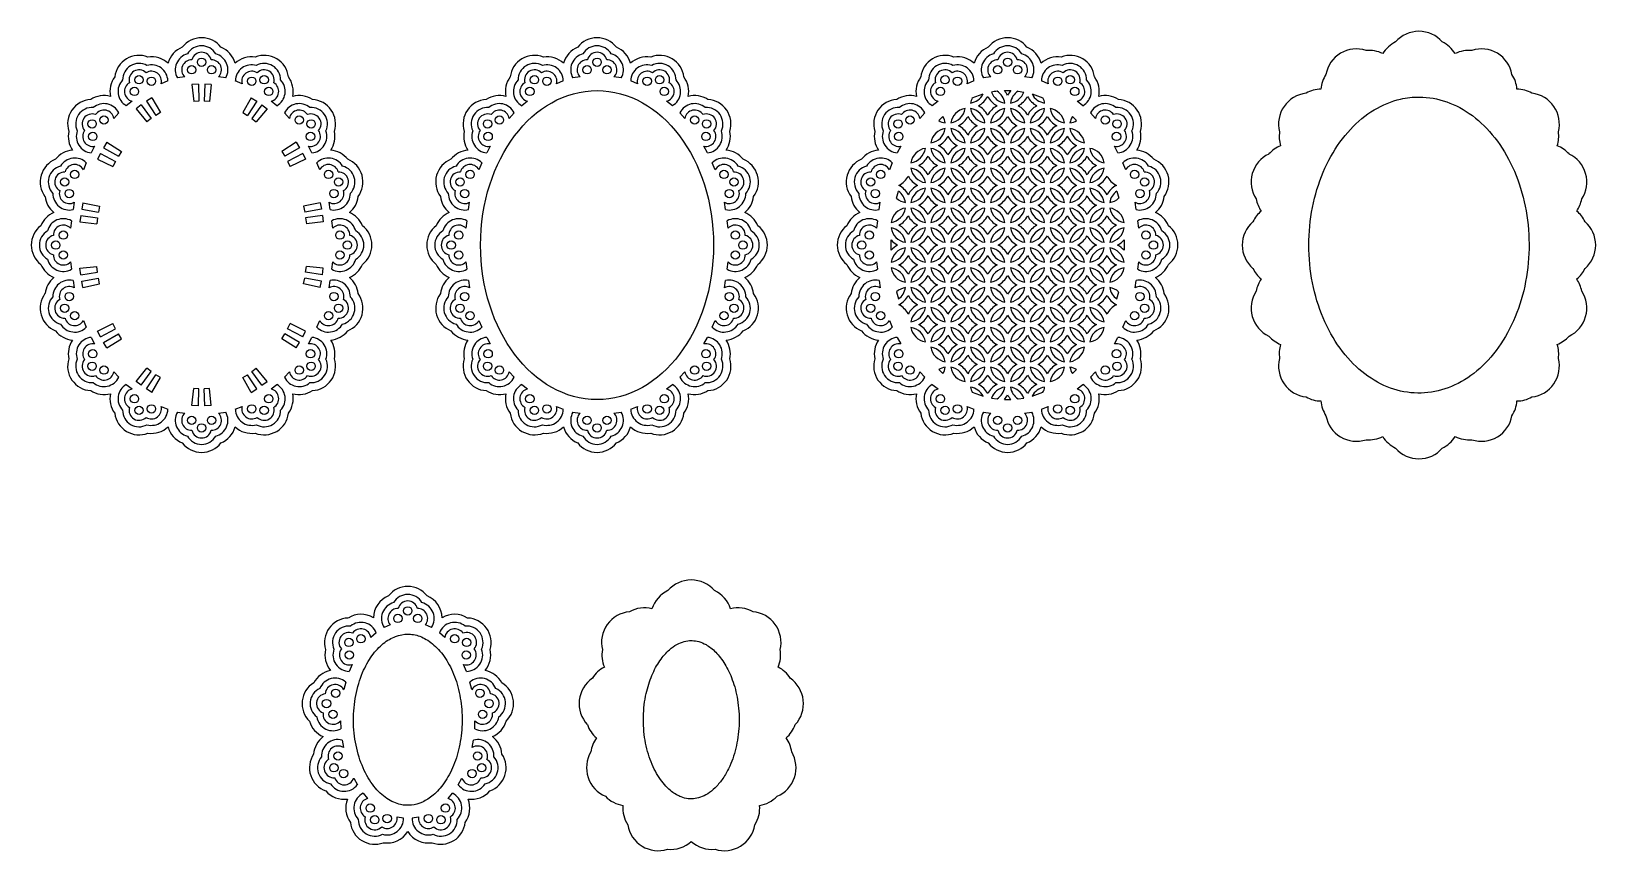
# Model space of a CAD drawing. Extents: x -349 to 137, y -391 to -136.
import ezdxf

# ---------------------------------------------------------------- set-up
doc = ezdxf.new("R2010")
doc.units = 0
doc.layers.get('0').update_dxf_attribs({"linetype": 'CONTINUOUS'})

msp = doc.modelspace()

# ---------------------------------------------------------------- linework, layer by layer
for p, q in [((-301.26, -150.64), (-303.54, -150.93)), ((-288.48, -150.93), (-290.76, -150.64)), ((-178.31, -150.64), (-180.59, -150.93)), ((-165.52, -150.93), (-167.8, -150.64)), ((-50.65, -150.64), (-52.93, -150.93)), ((-37.86, -150.93), (-40.14, -150.64)), ((-306.5, -151.84), (-308.6, -152.76)), ((-297.01, -152.89), (-299.01, -153.03)), ((-299.01, -153.03), (-298.47, -158.3)), ((-297.01, -152.89), (-296.83, -158.19)), ((-295.01, -152.89), (-295.19, -158.19)), ((-293.01, -153.03), (-295.01, -152.89)), ((-293.01, -153.03), (-293.55, -158.3)), ((-283.42, -152.76), (-285.52, -151.84)), ((-183.54, -151.84), (-185.65, -152.76)), ((-160.46, -152.76), (-162.57, -151.84)), ((-55.88, -151.84), (-57.99, -152.76)), ((-46.41, -154.9), (-44.38, -154.9)), ((-42.13, -155.07), (-40.34, -155.35)), ((-32.8, -152.76), (-34.91, -151.84)), ((-317.61, -158.16), (-319.42, -159.57)), ((-314.79, -159.31), (-316.37, -160.54)), ((-314.79, -159.31), (-311.65, -163.58)), ((-311.43, -157.11), (-313.14, -158.17)), ((-313.14, -158.17), (-310.24, -162.6)), ((-311.43, -157.11), (-308.79, -161.71)), ((-296.83, -158.19), (-298.47, -158.3)), ((-293.55, -158.3), (-295.19, -158.19)), ((-280.58, -157.11), (-283.23, -161.71)), ((-278.87, -158.17), (-281.77, -162.6)), ((-280.58, -157.11), (-278.87, -158.17)), ((-277.23, -159.31), (-280.37, -163.58)), ((-277.23, -159.31), (-275.64, -160.54)), ((-272.59, -159.57), (-274.4, -158.16)), ((-194.66, -158.16), (-196.47, -159.57)), ((-149.64, -159.57), (-151.45, -158.16)), ((-67, -158.16), (-68.81, -159.57)), ((-56.37, -157.13), (-52.98, -155.94)), ((-37.81, -155.94), (-34.42, -157.13)), ((-21.98, -159.57), (-23.79, -158.16)), ((-321.77, -161.8), (-323.3, -163.51)), ((-316.37, -160.54), (-313.01, -164.64)), ((-311.65, -163.58), (-313.01, -164.64)), ((-308.79, -161.71), (-310.24, -162.6)), ((-283.23, -161.71), (-281.77, -162.6)), ((-280.37, -163.58), (-279.01, -164.64)), ((-275.64, -160.54), (-279.01, -164.64)), ((-268.71, -163.51), (-270.24, -161.8)), ((-198.82, -161.8), (-200.35, -163.51)), ((-145.76, -163.51), (-147.29, -161.8)), ((-71.16, -161.8), (-72.69, -163.51)), ((-66.83, -164.18), (-65.52, -162.97)), ((-25.27, -162.97), (-23.96, -164.18)), ((-18.1, -163.51), (-19.63, -161.8)), ((-329.26, -172.17), (-330.31, -174.21)), ((-327.44, -174.39), (-328.35, -176.18)), ((-327.44, -174.39), (-322.76, -176.87)), ((-325.44, -170.93), (-326.47, -172.65)), ((-326.47, -172.65), (-321.89, -175.3)), ((-325.44, -170.93), (-320.96, -173.77)), ((-320.96, -173.77), (-321.89, -175.3)), ((-266.58, -170.93), (-271.05, -173.77)), ((-271.05, -173.77), (-270.13, -175.3)), ((-265.54, -172.65), (-270.13, -175.3)), ((-264.57, -174.39), (-269.26, -176.87)), ((-266.58, -170.93), (-265.54, -172.65)), ((-264.57, -174.39), (-263.67, -176.18)), ((-261.7, -174.21), (-262.76, -172.17)), ((-206.3, -172.17), (-207.36, -174.21)), ((-138.75, -174.21), (-139.81, -172.17)), ((-78.64, -172.17), (-79.7, -174.21)), ((-11.09, -174.21), (-12.15, -172.17)), ((-331.85, -177.35), (-332.75, -179.47)), ((-328.35, -176.18), (-323.57, -178.48)), ((-322.76, -176.87), (-323.57, -178.48)), ((-269.26, -176.87), (-268.44, -178.48)), ((-263.67, -176.18), (-268.44, -178.48)), ((-259.27, -179.47), (-260.16, -177.35)), ((-208.9, -177.35), (-209.79, -179.47)), ((-136.32, -179.47), (-137.21, -177.35)), ((-81.24, -177.35), (-82.13, -179.47)), ((-8.66, -179.47), (-9.55, -177.35)), ((-335.63, -189.59), (-335.95, -191.85)), ((-256.07, -191.85), (-256.39, -189.59)), ((-212.99, -191.85), (-212.67, -189.59)), ((-133.12, -191.85), (-133.44, -189.59)), ((-85.33, -191.85), (-85.01, -189.59)), ((-79.92, -188.35), (-79.35, -186.13)), ((-11.44, -186.13), (-10.86, -188.35)), ((-5.46, -191.85), (-5.78, -189.59)), ((-333.59, -193.68), (-333.84, -195.66)), ((-333.59, -193.68), (-328.34, -194.43)), ((-332.9, -189.74), (-333.27, -191.7)), ((-333.27, -191.7), (-328.05, -192.61)), ((-332.9, -189.74), (-327.71, -190.81)), ((-328.34, -194.43), (-328.57, -196.25)), ((-327.71, -190.81), (-328.05, -192.61)), ((-259.12, -189.74), (-264.31, -190.81)), ((-264.31, -190.81), (-263.96, -192.61)), ((-258.74, -191.7), (-263.96, -192.61)), ((-258.43, -193.68), (-263.67, -194.43)), ((-263.67, -194.43), (-263.44, -196.25)), ((-259.12, -189.74), (-258.74, -191.7)), ((-258.43, -193.68), (-258.18, -195.66)), ((-336.49, -195.35), (-336.78, -197.63)), ((-333.84, -195.66), (-328.57, -196.25)), ((-258.18, -195.66), (-263.44, -196.25)), ((-255.24, -197.63), (-255.53, -195.35)), ((-213.54, -195.35), (-213.82, -197.63)), ((-132.29, -197.63), (-132.57, -195.35)), ((-85.88, -195.35), (-86.16, -197.63)), ((-4.63, -197.63), (-4.91, -195.35)), ((-81.61, -204.5), (-81.61, -201.27)), ((-9.18, -201.27), (-9.18, -204.5)), ((-336.78, -208.14), (-336.49, -210.42)), ((-255.53, -210.42), (-255.24, -208.14)), ((-213.82, -208.14), (-213.54, -210.42)), ((-132.57, -210.42), (-132.29, -208.14)), ((-86.16, -208.14), (-85.88, -210.42)), ((-4.91, -210.42), (-4.63, -208.14)), ((-335.95, -213.92), (-335.63, -216.18)), ((-333.84, -210.11), (-328.57, -209.53)), ((-333.59, -212.1), (-333.84, -210.11)), ((-333.59, -212.1), (-328.34, -211.35)), ((-333.27, -214.07), (-328.05, -213.16)), ((-328.34, -211.35), (-328.57, -209.53)), ((-327.71, -214.96), (-328.05, -213.16)), ((-264.31, -214.96), (-263.96, -213.16)), ((-258.74, -214.07), (-263.96, -213.16)), ((-263.67, -211.35), (-263.44, -209.53)), ((-258.43, -212.1), (-263.67, -211.35)), ((-258.18, -210.11), (-263.44, -209.53)), ((-258.43, -212.1), (-258.18, -210.11)), ((-256.39, -216.18), (-256.07, -213.92)), ((-212.99, -213.92), (-212.67, -216.18)), ((-133.44, -216.18), (-133.12, -213.92)), ((-85.33, -213.92), (-85.01, -216.18)), ((-5.78, -216.18), (-5.46, -213.92)), ((-332.9, -216.04), (-333.27, -214.07)), ((-332.9, -216.04), (-327.71, -214.96)), ((-259.12, -216.04), (-264.31, -214.96)), ((-259.12, -216.04), (-258.74, -214.07)), ((-79.92, -217.43), (-79.35, -219.64)), ((-11.44, -219.64), (-10.86, -217.43)), ((-332.75, -226.3), (-331.85, -228.42)), ((-328.35, -229.59), (-323.57, -227.29)), ((-322.76, -228.9), (-323.57, -227.29)), ((-269.26, -228.9), (-268.44, -227.29)), ((-263.67, -229.59), (-268.44, -227.29)), ((-260.16, -228.42), (-259.27, -226.3)), ((-209.79, -226.3), (-208.9, -228.42)), ((-137.21, -228.42), (-136.32, -226.3)), ((-82.13, -226.3), (-81.24, -228.42)), ((-9.55, -228.42), (-8.66, -226.3)), ((-330.31, -231.57), (-329.26, -233.61)), ((-327.44, -231.38), (-328.35, -229.59)), ((-327.44, -231.38), (-322.76, -228.9)), ((-326.47, -233.13), (-321.89, -230.47)), ((-325.44, -234.84), (-326.47, -233.13)), ((-325.44, -234.84), (-320.96, -232)), ((-320.96, -232), (-321.89, -230.47)), ((-271.05, -232), (-270.13, -230.47)), ((-266.58, -234.84), (-271.05, -232)), ((-265.54, -233.13), (-270.13, -230.47)), ((-264.57, -231.38), (-269.26, -228.9)), ((-266.58, -234.84), (-265.54, -233.13)), ((-264.57, -231.38), (-263.67, -229.59)), ((-262.76, -233.61), (-261.7, -231.57)), ((-207.36, -231.57), (-206.3, -233.61)), ((-139.81, -233.61), (-138.75, -231.57)), ((-79.7, -231.57), (-78.64, -233.61)), ((-12.15, -233.61), (-11.09, -231.57)), ((-323.3, -242.26), (-321.77, -243.98)), ((-316.37, -245.23), (-313.01, -241.14)), ((-314.79, -246.46), (-311.65, -242.19)), ((-313.14, -247.61), (-310.24, -243.17)), ((-311.65, -242.19), (-313.01, -241.14)), ((-308.79, -244.07), (-310.24, -243.17)), ((-283.23, -244.07), (-281.77, -243.17)), ((-278.87, -247.61), (-281.77, -243.17)), ((-280.37, -242.19), (-279.01, -241.14)), ((-277.23, -246.46), (-280.37, -242.19)), ((-275.64, -245.23), (-279.01, -241.14)), ((-270.24, -243.98), (-268.71, -242.26)), ((-200.35, -242.26), (-198.82, -243.98)), ((-147.29, -243.98), (-145.76, -242.26)), ((-72.69, -242.26), (-71.16, -243.98)), ((-66.83, -241.59), (-65.52, -242.81)), ((-25.27, -242.81), (-23.96, -241.59)), ((-19.63, -243.98), (-18.1, -242.26)), ((-319.42, -246.2), (-317.61, -247.61)), ((-314.79, -246.46), (-316.37, -245.23)), ((-311.43, -248.66), (-313.14, -247.61)), ((-311.43, -248.66), (-308.79, -244.07)), ((-299.01, -252.74), (-298.47, -247.47)), ((-296.83, -247.58), (-298.47, -247.47)), ((-297.01, -252.88), (-296.83, -247.58)), ((-293.55, -247.47), (-295.19, -247.58)), ((-295.01, -252.88), (-295.19, -247.58)), ((-293.01, -252.74), (-293.55, -247.47)), ((-280.58, -248.66), (-283.23, -244.07)), ((-280.58, -248.66), (-278.87, -247.61)), ((-277.23, -246.46), (-275.64, -245.23)), ((-274.4, -247.61), (-272.59, -246.2)), ((-196.47, -246.2), (-194.66, -247.61)), ((-151.45, -247.61), (-149.64, -246.2)), ((-68.81, -246.2), (-67, -247.61)), ((-23.79, -247.61), (-21.98, -246.2)), ((-297.01, -252.88), (-299.01, -252.74)), ((-293.01, -252.74), (-295.01, -252.88)), ((-56.37, -248.64), (-52.98, -249.83)), ((-50.44, -250.43), (-48.66, -250.7)), ((-46.41, -250.88), (-44.38, -250.88)), ((-42.13, -250.7), (-40.34, -250.43)), ((-37.81, -249.83), (-34.42, -248.64)), ((-308.6, -253.01), (-306.5, -253.93)), ((-303.54, -254.84), (-301.26, -255.13)), ((-290.76, -255.13), (-288.48, -254.84)), ((-285.52, -253.93), (-283.42, -253.01)), ((-185.65, -253.01), (-183.54, -253.93)), ((-180.59, -254.84), (-178.31, -255.13)), ((-167.8, -255.13), (-165.52, -254.84)), ((-162.57, -253.93), (-160.46, -253.01)), ((-57.99, -253.01), (-55.88, -253.93)), ((-52.93, -254.84), (-50.65, -255.13)), ((-40.14, -255.13), (-37.86, -254.84)), ((-34.91, -253.93), (-32.8, -253.01)), ((-237.4, -320.86), (-239.24, -321.73)), ((-224.55, -321.73), (-226.39, -320.86)), ((-241.72, -323.38), (-243.4, -324.84)), ((-220.38, -324.84), (-222.06, -323.38)), ((-249.2, -333.23), (-250.09, -335.36)), ((-213.69, -335.36), (-214.59, -333.23)), ((-251.19, -338.67), (-251.79, -341.04)), ((-212, -341.04), (-212.59, -338.67)), ((-252.78, -350.7), (-252.7, -353.17)), ((-211.09, -353.17), (-211, -350.7)), ((-252.33, -356.7), (-251.93, -359.03)), ((-211.85, -359.03), (-211.45, -356.7)), ((-248.72, -368.52), (-247.58, -370.59)), ((-216.2, -370.59), (-215.06, -368.52)), ((-245.78, -373.25), (-244.42, -374.87)), ((-219.36, -374.87), (-218.01, -373.25)), ((-235.25, -380.59), (-233.21, -380.92)), ((-230.57, -380.92), (-228.53, -380.59))]:
    msp.add_line(p, q)
for centre in [(-296.01, -146.06), (-173.05, -146.06), (-45.39, -146.06), (-315.46, -151.53), (-311.6, -151.97), (-299.1, -148.42), (-292.92, -148.42), (-280.42, -151.97), (-276.55, -151.53), (-192.51, -151.53), (-188.64, -151.97), (-176.15, -148.42), (-169.96, -148.42), (-157.47, -151.97), (-153.6, -151.53), (-64.85, -151.53), (-60.98, -151.97), (-48.49, -148.42), (-42.3, -148.42), (-29.81, -151.97), (-25.94, -151.53), (-316.9, -155.14), (-275.12, -155.14), (-193.95, -155.14), (-152.16, -155.14), (-66.29, -155.14), (-24.5, -155.14), (-330.06, -165.24), (-326.36, -164.03), (-265.66, -164.03), (-261.96, -165.24), (-207.1, -165.24), (-203.4, -164.03), (-142.7, -164.03), (-139.01, -165.24), (-79.44, -165.24), (-75.74, -164.03), (-15.04, -164.03), (-11.35, -165.24), (-329.86, -169.13), (-262.15, -169.13), (-206.91, -169.13), (-139.2, -169.13), (-79.25, -169.13), (-11.54, -169.13), (-335.47, -180.94), (-256.54, -180.94), (-212.52, -180.94), (-133.59, -180.94), (-84.86, -180.94), (-5.93, -180.94), (-338.59, -183.28), (-253.43, -183.28), (-215.63, -183.28), (-130.48, -183.28), (-87.97, -183.28), (-2.82, -183.28), (-337.15, -186.89), (-254.86, -186.89), (-214.2, -186.89), (-131.91, -186.89), (-86.54, -186.89), (-4.25, -186.89), (-339, -199.79), (-253.02, -199.79), (-216.05, -199.79), (-130.06, -199.79), (-88.39, -199.79), (-2.4, -199.79), (-341.36, -202.89), (-250.66, -202.89), (-218.41, -202.89), (-127.7, -202.89), (-90.75, -202.89), (-0.04, -202.89), (-339, -205.98), (-253.02, -205.98), (-216.05, -205.98), (-130.06, -205.98), (-88.39, -205.98), (-2.4, -205.98), (-337.15, -218.88), (-254.86, -218.88), (-214.2, -218.88), (-131.91, -218.88), (-86.54, -218.88), (-4.25, -218.88), (-338.59, -222.5), (-335.47, -224.83), (-256.54, -224.83), (-253.43, -222.5), (-215.63, -222.5), (-212.52, -224.83), (-133.59, -224.83), (-130.48, -222.5), (-87.97, -222.5), (-84.86, -224.83), (-5.93, -224.83), (-2.82, -222.5), (-329.86, -236.65), (-262.15, -236.65), (-206.91, -236.65), (-139.2, -236.65), (-79.25, -236.65), (-11.54, -236.65), (-330.06, -240.53), (-326.36, -241.74), (-265.66, -241.74), (-261.96, -240.53), (-207.1, -240.53), (-203.4, -241.74), (-142.7, -241.74), (-139.01, -240.53), (-79.44, -240.53), (-75.74, -241.74), (-15.04, -241.74), (-11.35, -240.53), (-316.9, -250.63), (-311.6, -253.81), (-280.42, -253.81), (-275.12, -250.63), (-193.95, -250.63), (-188.64, -253.81), (-157.47, -253.81), (-152.16, -250.63), (-66.29, -250.63), (-60.98, -253.81), (-29.81, -253.81), (-24.5, -250.63), (-315.46, -254.25), (-299.1, -257.35), (-292.92, -257.35), (-276.55, -254.25), (-192.51, -254.25), (-176.15, -257.35), (-169.96, -257.35), (-153.6, -254.25), (-64.85, -254.25), (-48.49, -257.35), (-42.3, -257.35), (-25.94, -254.25), (-296.01, -259.71), (-173.05, -259.71), (-45.39, -259.71), (-231.89, -316.56), (-234.98, -318.92), (-228.8, -318.92), (-250.2, -326.37), (-246.47, -325.23), (-217.31, -325.23), (-213.59, -326.37), (-250.07, -330.26), (-213.71, -330.26), (-257.17, -345.37), (-254.33, -342.15), (-209.46, -342.15), (-206.61, -345.37), (-255.16, -348.7), (-208.63, -348.7), (-254.87, -365.32), (-253.59, -361.65), (-210.19, -361.65), (-208.92, -365.32), (-251.87, -367.13), (-211.92, -367.13), (-243.58, -377.85), (-220.21, -377.85), (-242.18, -381.48), (-238.31, -381.09), (-225.47, -381.09), (-221.6, -381.48)]:
    msp.add_circle(centre, 1.3)
for centre, radius, start, end in [((-296.01, -146.06), 7.6, 37.7813, 142.2187), ((-296.01, -146.06), 5.1, 30.1883, 149.8117), ((-173.05, -146.06), 7.6, 37.7813, 142.2187), ((-173.05, -146.06), 5.1, 30.1883, 149.8117), ((-45.39, -146.06), 7.6, 37.7813, 142.2187), ((-45.39, -146.06), 5.1, 30.1883, 149.8117), ((79.42, -148.42), 9.6, 115.6934, 148.405), ((82.51, -146.06), 9.6, 40.9211, 139.0789), ((85.6, -148.42), 9.6, 31.595, 64.3066), ((-315.46, -151.53), 7.6, 68.6847, 173.1221), ((-311.6, -151.97), 7.6, 47.1273, 98.3498), ((-299.1, -148.42), 7.6, 112.5536, 164.5415), ((-299.1, -148.42), 5.1, 104.9605, 209.4638), ((-299.1, -148.42), 3.1, 88.5127, 225.8282), ((-296.01, -146.06), 3.1, 13.7405, 166.2595), ((-292.92, -148.42), 3.1, 314.1718, 91.4873), ((-292.92, -148.42), 5.1, 330.5362, 75.0395), ((-292.92, -148.42), 7.6, 15.4585, 67.4464), ((-280.42, -151.97), 7.6, 81.6502, 132.8727), ((-276.55, -151.53), 7.6, 6.8779, 111.3153), ((-192.51, -151.53), 7.6, 68.6847, 173.1221), ((-188.64, -151.97), 7.6, 47.1273, 98.3498), ((-176.15, -148.42), 7.6, 112.5536, 164.5415), ((-176.15, -148.42), 5.1, 104.9605, 209.4638), ((-176.15, -148.42), 3.1, 88.5127, 225.8282), ((-173.05, -146.06), 3.1, 13.7405, 166.2595), ((-169.96, -148.42), 3.1, 314.1718, 91.4873), ((-169.96, -148.42), 5.1, 330.5362, 75.0395), ((-169.96, -148.42), 7.6, 15.4585, 67.4464), ((-157.47, -151.97), 7.6, 81.6502, 132.8727), ((-153.6, -151.53), 7.6, 6.8779, 111.3153), ((-64.85, -151.53), 7.6, 68.6847, 173.1221), ((-60.98, -151.97), 7.6, 47.1273, 98.3498), ((-48.49, -148.42), 7.6, 112.5536, 164.5415), ((-48.49, -148.42), 5.1, 104.9605, 209.4638), ((-48.49, -148.42), 3.1, 88.5127, 225.8282), ((-45.39, -146.06), 3.1, 13.7405, 166.2595), ((-42.3, -148.42), 3.1, 314.1718, 91.4873), ((-42.3, -148.42), 5.1, 330.5362, 75.0395), ((-42.3, -148.42), 7.6, 15.4585, 67.4464), ((-29.81, -151.97), 7.6, 81.6502, 132.8727), ((-25.94, -151.53), 7.6, 6.8779, 111.3153), ((63.05, -151.53), 9.6, 71.8245, 169.9822), ((66.92, -151.97), 9.6, 63.2639, 95.21), ((98.1, -151.97), 9.6, 84.79, 116.7361), ((101.96, -151.53), 9.6, 10.0178, 108.1755), ((-316.9, -155.14), 7.6, 143.4569, 191.8738), ((-315.46, -151.53), 5.1, 61.0917, 180.7151), ((-315.46, -151.53), 3.1, 44.6439, 197.1629), ((-311.6, -151.97), 3.1, 345.0751, 122.3906), ((-311.6, -151.97), 5.1, 1.4396, 105.9428), ((-280.42, -151.97), 5.1, 74.0572, 178.5604), ((-280.42, -151.97), 3.1, 57.6094, 194.9249), ((-276.55, -151.53), 5.1, 359.2849, 118.9083), ((-276.55, -151.53), 3.1, 342.8371, 135.3561), ((-275.12, -155.14), 7.6, 348.1262, 36.5431), ((-193.95, -155.14), 7.6, 143.4569, 191.8738), ((-192.51, -151.53), 5.1, 61.0917, 180.7151), ((-192.51, -151.53), 3.1, 44.6439, 197.1629), ((-188.64, -151.97), 3.1, 345.0751, 122.3906), ((-188.64, -151.97), 5.1, 1.4396, 105.9428), ((-157.47, -151.97), 5.1, 74.0572, 178.5604), ((-157.47, -151.97), 3.1, 57.6094, 194.9249), ((-153.6, -151.53), 5.1, 359.2849, 118.9083), ((-153.6, -151.53), 3.1, 342.8371, 135.3561), ((-152.16, -155.14), 7.6, 348.1262, 36.5431), ((-66.29, -155.14), 7.6, 143.4569, 191.8738), ((-64.85, -151.53), 5.1, 61.0917, 180.7151), ((-64.85, -151.53), 3.1, 44.6439, 197.1629), ((-60.98, -151.97), 3.1, 345.0751, 122.3906), ((-60.98, -151.97), 5.1, 1.4396, 105.9428), ((-29.81, -151.97), 5.1, 74.0572, 178.5604), ((-29.81, -151.97), 3.1, 57.6094, 194.9249), ((-25.94, -151.53), 5.1, 359.2849, 118.9083), ((-25.94, -151.53), 3.1, 342.8371, 135.3561), ((-24.5, -155.14), 7.6, 348.1262, 36.5431), ((61.61, -155.14), 9.6, 146.5968, 175.7664), ((103.4, -155.14), 9.6, 4.2336, 33.4032), ((-316.9, -155.14), 5.1, 135.8639, 240.3672), ((-316.9, -155.14), 3.1, 119.4161, 256.7316), ((-275.12, -155.14), 3.1, 283.2684, 60.5839), ((-275.12, -155.14), 5.1, 299.6328, 44.1361), ((-193.95, -155.14), 5.1, 135.8639, 240.3672), ((-193.95, -155.14), 3.1, 119.4161, 256.7316), ((-152.16, -155.14), 3.1, 283.2684, 60.5839), ((-152.16, -155.14), 5.1, 299.6328, 44.1361), ((-66.29, -155.14), 5.1, 135.8639, 240.3672), ((-66.29, -155.14), 3.1, 119.4161, 256.7316), ((-45.39, -153.43), 5.4, 200.7558, 260.9558), ((-51.58, -159.61), 5.4, 9.0442, 57.253), ((-51.58, -159.61), 7, 27.981, 42.3754), ((-39.21, -159.61), 7, 137.6246, 152.019), ((-39.21, -159.61), 5.4, 122.747, 170.9558), ((-45.39, -153.43), 5.4, 279.0442, 339.2442), ((-24.5, -155.14), 3.1, 283.2684, 60.5839), ((-24.5, -155.14), 5.1, 299.6328, 44.1361), ((52.16, -164.03), 9.6, 90.6991, 119.7748), ((112.86, -164.03), 9.6, 60.2252, 89.3009), ((-330.06, -165.24), 7.6, 93.2495, 197.6869), ((-330.06, -165.24), 5.1, 85.6565, 205.2799), ((-326.36, -164.03), 7.6, 74.5917, 122.9146), ((-326.36, -164.03), 5.1, 26.0044, 130.5076), ((-265.66, -164.03), 5.1, 49.4924, 153.9956), ((-265.66, -164.03), 7.6, 57.0854, 105.4083), ((-261.96, -165.24), 5.1, 334.7201, 94.3435), ((-261.96, -165.24), 7.6, 342.3131, 86.7505), ((-207.1, -165.24), 7.6, 93.2495, 197.6869), ((-207.1, -165.24), 5.1, 85.6565, 205.2799), ((-203.4, -164.03), 7.6, 74.5917, 122.9146), ((-203.4, -164.03), 5.1, 26.0044, 130.5076), ((-142.7, -164.03), 5.1, 49.4924, 153.9956), ((-142.7, -164.03), 7.6, 57.0854, 105.4083), ((-139.01, -165.24), 5.1, 334.7201, 94.3435), ((-139.01, -165.24), 7.6, 342.3131, 86.7505), ((-79.44, -165.24), 7.6, 93.2495, 197.6869), ((-79.44, -165.24), 5.1, 85.6565, 205.2799), ((-75.74, -164.03), 7.6, 74.5917, 122.9146), ((-75.74, -164.03), 5.1, 26.0044, 130.5076), ((-57.76, -165.8), 5.4, 99.0442, 170.9558), ((-63.94, -159.61), 5.4, 279.0442, 350.9558), ((-57.76, -153.43), 5.4, 279.0442, 332.3273), ((-51.58, -159.61), 5.4, 152.6678, 170.9558), ((-51.58, -159.61), 5.4, 189.0442, 260.9558), ((-57.76, -165.8), 5.4, 9.0442, 80.9558), ((-57.76, -153.43), 7, 297.981, 332.019), ((-57.76, -165.8), 7, 27.981, 62.019), ((-45.39, -153.43), 7, 207.981, 242.019), ((-45.39, -165.8), 7, 117.981, 152.019), ((-51.58, -159.61), 5.4, 279.0442, 350.9558), ((-45.39, -165.8), 5.4, 99.0442, 170.9558), ((-39.21, -159.61), 5.4, 189.0442, 260.9558), ((-45.39, -165.8), 5.4, 9.0442, 80.9558), ((-45.39, -153.43), 7, 297.981, 332.019), ((-45.39, -165.8), 7, 27.981, 62.019), ((-33.03, -153.43), 7, 207.981, 242.019), ((-33.03, -165.8), 7, 117.981, 152.019), ((-39.21, -159.61), 5.4, 279.0442, 350.9558), ((-33.03, -165.8), 5.4, 99.0442, 170.9558), ((-33.03, -153.43), 5.4, 207.6727, 260.9558), ((-39.21, -159.61), 5.4, 9.0442, 27.3322), ((-26.85, -159.61), 5.4, 189.0442, 260.9558), ((-33.03, -165.8), 5.4, 9.0442, 80.9558), ((-15.04, -164.03), 5.1, 49.4924, 153.9956), ((-15.04, -164.03), 7.6, 57.0854, 105.4083), ((-11.35, -165.24), 5.1, 334.7201, 94.3435), ((-11.35, -165.24), 7.6, 342.3131, 86.7505), ((48.46, -165.24), 9.6, 96.3893, 194.5471), ((116.56, -165.24), 9.6, 345.4529, 83.6107), ((-330.06, -165.24), 3.1, 69.2087, 221.7277), ((-326.36, -164.03), 3.1, 9.6399, 146.9554), ((-265.66, -164.03), 3.1, 33.0446, 170.3601), ((-261.96, -165.24), 3.1, 318.2723, 110.7913), ((-207.1, -165.24), 3.1, 69.2087, 221.7277), ((-203.4, -164.03), 3.1, 9.6399, 146.9554), ((-142.7, -164.03), 3.1, 33.0446, 170.3601), ((-139.01, -165.24), 3.1, 318.2723, 110.7913), ((-79.44, -165.24), 3.1, 69.2087, 221.7277), ((-75.74, -164.03), 3.1, 9.6399, 146.9554), ((-63.94, -159.61), 5.4, 237.683, 260.9558), ((-70.12, -165.8), 5.4, 9.0442, 31.5937), ((-63.94, -159.61), 7, 297.981, 332.019), ((-51.58, -159.61), 7, 207.981, 242.019), ((-51.58, -159.61), 7, 297.981, 332.019), ((-39.21, -159.61), 7, 207.981, 242.019), ((-39.21, -159.61), 7, 297.981, 332.019), ((-26.85, -159.61), 7, 207.981, 242.019), ((-20.67, -165.8), 5.4, 148.4063, 170.9558), ((-26.85, -159.61), 5.4, 279.0442, 302.317), ((-15.04, -164.03), 3.1, 33.0446, 170.3601), ((-11.35, -165.24), 3.1, 318.2723, 110.7913), ((-329.86, -169.13), 7.6, 168.0218, 213.9838), ((-329.86, -169.13), 5.1, 160.4287, 264.932), ((-329.86, -169.13), 3.1, 143.9809, 281.2964), ((-262.15, -169.13), 3.1, 258.7036, 36.0191), ((-262.15, -169.13), 5.1, 275.068, 19.5713), ((-262.15, -169.13), 7.6, 326.0162, 11.9782), ((-206.91, -169.13), 7.6, 168.0218, 213.9838), ((-206.91, -169.13), 5.1, 160.4287, 264.932), ((-206.91, -169.13), 3.1, 143.9809, 281.2964), ((-139.2, -169.13), 3.1, 258.7036, 36.0191), ((-139.2, -169.13), 5.1, 275.068, 19.5713), ((-139.2, -169.13), 7.6, 326.0162, 11.9782), ((-79.25, -169.13), 7.6, 168.0218, 213.9838), ((-79.25, -169.13), 5.1, 160.4287, 264.932), ((-79.25, -169.13), 3.1, 143.9809, 281.2964), ((-70.12, -165.8), 5.4, 279.0442, 350.9558), ((-63.94, -171.98), 5.4, 99.0442, 170.9558), ((-70.12, -165.8), 7, 297.981, 332.019), ((-57.76, -165.8), 7, 207.981, 242.019), ((-57.76, -165.8), 5.4, 189.0442, 260.9558), ((-63.94, -171.98), 5.4, 9.0442, 80.9558), ((-63.94, -171.98), 7, 27.981, 62.019), ((-51.58, -171.98), 7, 117.981, 152.019), ((-51.58, -171.98), 5.4, 99.0442, 170.9558), ((-57.76, -165.8), 5.4, 279.0442, 350.9558), ((-57.76, -165.8), 7, 297.981, 332.019), ((-45.39, -165.8), 7, 207.981, 242.019), ((-51.58, -171.98), 5.4, 9.0442, 80.9558), ((-45.39, -165.8), 5.4, 189.0442, 260.9558), ((-51.58, -171.98), 7, 27.981, 62.019), ((-39.21, -171.98), 7, 117.981, 152.019), ((-39.21, -171.98), 5.4, 99.0442, 170.9558), ((-45.39, -165.8), 5.4, 279.0442, 350.9558), ((-45.39, -165.8), 7, 297.981, 332.019), ((-33.03, -165.8), 7, 207.981, 242.019), ((-39.21, -171.98), 5.4, 9.0442, 80.9558), ((-33.03, -165.8), 5.4, 189.0442, 260.9558), ((-39.21, -171.98), 7, 27.981, 62.019), ((-26.85, -171.98), 7, 117.981, 152.019), ((-33.03, -165.8), 5.4, 279.0442, 350.9558), ((-26.85, -171.98), 5.4, 99.0442, 170.9558), ((-33.03, -165.8), 7, 297.981, 332.019), ((-20.67, -165.8), 7, 207.981, 242.019), ((-20.67, -165.8), 5.4, 189.0442, 260.9558), ((-26.85, -171.98), 5.4, 9.0442, 80.9558), ((-11.54, -169.13), 3.1, 258.7036, 36.0191), ((-11.54, -169.13), 5.1, 275.068, 19.5713), ((-11.54, -169.13), 7.6, 326.0162, 11.9782), ((48.65, -169.13), 9.6, 171.1616, 197.5481), ((116.36, -169.13), 9.6, 342.4519, 8.8384), ((-335.47, -180.94), 7.6, 95.2264, 141.6747), ((-256.54, -180.94), 7.6, 38.3253, 84.7736), ((-212.52, -180.94), 7.6, 95.2264, 141.6747), ((-133.59, -180.94), 7.6, 38.3253, 84.7736), ((-84.86, -180.94), 7.6, 95.2264, 141.6747), ((-70.12, -178.16), 5.4, 99.0442, 170.9558), ((-76.3, -171.98), 5.4, 279.0442, 350.9558), ((-70.12, -178.16), 5.4, 9.0442, 80.9558), ((-63.94, -171.98), 5.4, 189.0442, 260.9558), ((-70.12, -178.16), 7, 27.981, 62.019), ((-57.76, -178.16), 7, 117.981, 152.019), ((-57.76, -178.16), 5.4, 99.0442, 170.9558), ((-63.94, -171.98), 5.4, 279.0442, 350.9558), ((-51.58, -171.98), 5.4, 189.0442, 260.9558), ((-57.76, -178.16), 5.4, 9.0442, 80.9558), ((-57.76, -178.16), 7, 27.981, 62.019), ((-45.39, -178.16), 7, 117.981, 152.019), ((-51.58, -171.98), 5.4, 279.0442, 350.9558), ((-45.39, -178.16), 5.4, 99.0442, 170.9558), ((-39.21, -171.98), 5.4, 189.0442, 260.9558), ((-45.39, -178.16), 5.4, 9.0442, 80.9558), ((-45.39, -178.16), 7, 27.981, 62.019), ((-33.03, -178.16), 7, 117.981, 152.019), ((-39.21, -171.98), 5.4, 279.0442, 350.9558), ((-33.03, -178.16), 5.4, 99.0442, 170.9558), ((-26.85, -171.98), 5.4, 189.0442, 260.9558), ((-33.03, -178.16), 5.4, 9.0442, 80.9558), ((-33.03, -178.16), 7, 27.981, 62.019), ((-20.67, -178.16), 7, 117.981, 152.019), ((-26.85, -171.98), 5.4, 279.0442, 350.9558), ((-20.67, -178.16), 5.4, 99.0442, 170.9558), ((-14.49, -171.98), 5.4, 189.0442, 260.9558), ((-20.67, -178.16), 5.4, 9.0442, 80.9558), ((-5.93, -180.94), 7.6, 38.3253, 84.7736), ((39.93, -183.28), 9.6, 115.1494, 213.3071), ((43.04, -180.94), 9.6, 111.662, 138.5348), ((121.97, -180.94), 9.6, 41.4652, 68.338), ((125.09, -183.28), 9.6, 326.6929, 64.8506), ((-338.59, -183.28), 7.6, 112.0095, 216.447), ((-338.59, -183.28), 5.1, 104.4165, 224.04), ((-335.47, -180.94), 5.1, 44.7644, 149.2677), ((-335.47, -180.94), 3.1, 28.4, 165.7155), ((-256.54, -180.94), 5.1, 30.7323, 135.2356), ((-256.54, -180.94), 3.1, 14.2845, 151.6), ((-253.43, -183.28), 5.1, 315.96, 75.5835), ((-253.43, -183.28), 7.6, 323.553, 67.9905), ((-215.63, -183.28), 7.6, 112.0095, 216.447), ((-215.63, -183.28), 5.1, 104.4165, 224.04), ((-212.52, -180.94), 5.1, 44.7644, 149.2677), ((-212.52, -180.94), 3.1, 28.4, 165.7155), ((-133.59, -180.94), 5.1, 30.7323, 135.2356), ((-133.59, -180.94), 3.1, 14.2845, 151.6), ((-130.48, -183.28), 5.1, 315.96, 75.5835), ((-130.48, -183.28), 7.6, 323.553, 67.9905), ((-87.97, -183.28), 7.6, 112.0095, 216.447), ((-87.97, -183.28), 5.1, 104.4165, 224.04), ((-84.86, -180.94), 5.1, 44.7644, 149.2677), ((-84.86, -180.94), 3.1, 28.4, 165.7155), ((-70.12, -178.16), 5.4, 189.0442, 260.9558), ((-76.3, -184.34), 5.4, 9.0442, 80.9558), ((-76.3, -171.98), 7, 297.981, 332.019), ((-76.3, -184.34), 7, 27.981, 62.019), ((-63.94, -171.98), 7, 207.981, 242.019), ((-63.94, -184.34), 7, 117.981, 152.019), ((-70.12, -178.16), 5.4, 279.0442, 350.9558), ((-63.94, -184.34), 5.4, 99.0442, 170.9558), ((-57.76, -178.16), 5.4, 189.0442, 260.9558), ((-63.94, -184.34), 5.4, 9.0442, 80.9558), ((-63.94, -171.98), 7, 297.981, 332.019), ((-63.94, -184.34), 7, 27.981, 62.019), ((-51.58, -171.98), 7, 207.981, 242.019), ((-51.58, -184.34), 7, 117.981, 152.019), ((-51.58, -184.34), 5.4, 99.0442, 170.9558), ((-57.76, -178.16), 5.4, 279.0442, 350.9558), ((-51.58, -184.34), 5.4, 9.0442, 80.9558), ((-45.39, -178.16), 5.4, 189.0442, 260.9558), ((-51.58, -171.98), 7, 297.981, 332.019), ((-51.58, -184.34), 7, 27.981, 62.019), ((-39.21, -171.98), 7, 207.981, 242.019), ((-39.21, -184.34), 7, 117.981, 152.019), ((-39.21, -184.34), 5.4, 99.0442, 170.9558), ((-45.39, -178.16), 5.4, 279.0442, 350.9558), ((-39.21, -184.34), 5.4, 9.0442, 80.9558), ((-33.03, -178.16), 5.4, 189.0442, 260.9558), ((-39.21, -171.98), 7, 297.981, 332.019), ((-39.21, -184.34), 7, 27.981, 62.019), ((-26.85, -171.98), 7, 207.981, 242.019), ((-26.85, -184.34), 7, 117.981, 152.019), ((-33.03, -178.16), 5.4, 279.0442, 350.9558), ((-26.85, -184.34), 5.4, 99.0442, 170.9558), ((-20.67, -178.16), 5.4, 189.0442, 260.9558), ((-26.85, -184.34), 5.4, 9.0442, 80.9558), ((-26.85, -171.98), 7, 297.981, 332.019), ((-26.85, -184.34), 7, 27.981, 62.019), ((-14.49, -171.98), 7, 207.981, 242.019), ((-14.49, -184.34), 7, 117.981, 152.019), ((-14.49, -184.34), 5.4, 99.0442, 170.9558), ((-20.67, -178.16), 5.4, 279.0442, 350.9558), ((-5.93, -180.94), 5.1, 30.7323, 135.2356), ((-5.93, -180.94), 3.1, 14.2845, 151.6), ((-2.82, -183.28), 5.1, 315.96, 75.5835), ((-2.82, -183.28), 7.6, 323.553, 67.9905), ((-338.59, -183.28), 3.1, 87.9687, 240.4878), ((-253.43, -183.28), 3.1, 299.5122, 92.0313), ((-215.63, -183.28), 3.1, 87.9687, 240.4878), ((-130.48, -183.28), 3.1, 299.5122, 92.0313), ((-87.97, -183.28), 3.1, 87.9687, 240.4878), ((-82.48, -178.16), 7, 297.981, 332.019), ((-82.48, -190.52), 7, 27.981, 62.019), ((-70.12, -178.16), 7, 207.981, 242.019), ((-70.12, -190.52), 7, 117.981, 152.019), ((-70.12, -178.16), 7, 297.981, 332.019), ((-70.12, -190.52), 7, 27.981, 62.019), ((-57.76, -178.16), 7, 207.981, 242.019), ((-57.76, -190.52), 7, 117.981, 152.019), ((-57.76, -178.16), 7, 297.981, 332.019), ((-57.76, -190.52), 7, 27.981, 62.019), ((-45.39, -178.16), 7, 207.981, 242.019), ((-45.39, -190.52), 7, 117.981, 152.019), ((-45.39, -178.16), 7, 297.981, 332.019), ((-45.39, -190.52), 7, 27.981, 62.019), ((-33.03, -178.16), 7, 207.981, 242.019), ((-33.03, -190.52), 7, 117.981, 152.019), ((-33.03, -178.16), 7, 297.981, 332.019), ((-33.03, -190.52), 7, 27.981, 62.019), ((-20.67, -178.16), 7, 207.981, 242.019), ((-20.67, -190.52), 7, 117.981, 152.019), ((-20.67, -178.16), 7, 297.981, 332.019), ((-20.67, -190.52), 7, 27.981, 62.019), ((-8.3, -178.16), 7, 207.981, 242.019), ((-8.3, -190.52), 7, 117.981, 152.019), ((-2.82, -183.28), 3.1, 299.5122, 92.0313), ((-337.15, -186.89), 7.6, 186.7818, 230.8871), ((-337.15, -186.89), 5.1, 179.1888, 283.6921), ((-337.15, -186.89), 3.1, 162.741, 299.5214), ((-254.86, -186.89), 3.1, 240.4786, 17.259), ((-254.86, -186.89), 5.1, 256.3079, 0.8112), ((-254.86, -186.89), 7.6, 309.1129, 353.2182), ((-214.2, -186.89), 7.6, 186.7818, 230.8871), ((-214.2, -186.89), 5.1, 179.1888, 283.6921), ((-214.2, -186.89), 3.1, 162.741, 299.5214), ((-131.91, -186.89), 3.1, 240.4786, 17.259), ((-131.91, -186.89), 5.1, 256.3079, 0.8112), ((-131.91, -186.89), 7.6, 309.1129, 353.2182), ((-86.54, -186.89), 7.6, 186.7818, 230.8871), ((-86.54, -186.89), 5.1, 179.1888, 283.6921), ((-86.54, -186.89), 3.1, 162.741, 299.5214), ((-76.3, -184.34), 5.4, 227.8854, 260.9558), ((-82.48, -190.52), 5.4, 9.0442, 54.4723), ((-76.3, -184.34), 5.4, 279.0442, 350.9558), ((-70.12, -190.52), 5.4, 99.0442, 170.9558), ((-76.3, -184.34), 7, 297.981, 332.019), ((-63.94, -184.34), 7, 207.981, 242.019), ((-63.94, -184.34), 5.4, 189.0442, 260.9558), ((-70.12, -190.52), 5.4, 9.0442, 80.9558), ((-63.94, -184.34), 5.4, 279.0442, 350.9558), ((-57.76, -190.52), 5.4, 99.0442, 170.9558), ((-63.94, -184.34), 7, 297.981, 332.019), ((-51.58, -184.34), 7, 207.981, 242.019), ((-57.76, -190.52), 5.4, 9.0442, 80.9558), ((-51.58, -184.34), 5.4, 189.0442, 260.9558), ((-45.39, -190.52), 5.4, 99.0442, 170.9558), ((-51.58, -184.34), 5.4, 279.0442, 350.9558), ((-51.58, -184.34), 7, 297.981, 332.019), ((-39.21, -184.34), 7, 207.981, 242.019), ((-45.39, -190.52), 5.4, 9.0442, 80.9558), ((-39.21, -184.34), 5.4, 189.0442, 260.9558), ((-39.21, -184.34), 5.4, 279.0442, 350.9558), ((-33.03, -190.52), 5.4, 99.0442, 170.9558), ((-39.21, -184.34), 7, 297.981, 332.019), ((-26.85, -184.34), 7, 207.981, 242.019), ((-26.85, -184.34), 5.4, 189.0442, 260.9558), ((-33.03, -190.52), 5.4, 9.0442, 80.9558), ((-26.85, -184.34), 5.4, 279.0442, 350.9558), ((-20.67, -190.52), 5.4, 99.0442, 170.9558), ((-26.85, -184.34), 7, 297.981, 332.019), ((-14.49, -184.34), 7, 207.981, 242.019), ((-20.67, -190.52), 5.4, 9.0442, 80.9558), ((-14.49, -184.34), 5.4, 189.0442, 260.9558), ((-8.3, -190.52), 5.4, 125.5277, 170.9558), ((-14.49, -184.34), 5.4, 279.0442, 312.1146), ((-4.25, -186.89), 3.1, 240.4786, 17.259), ((-4.25, -186.89), 5.1, 256.3079, 0.8112), ((-4.25, -186.89), 7.6, 309.1129, 353.2182), ((41.36, -186.89), 9.6, 189.9217, 214.6089), ((123.65, -186.89), 9.6, 325.3911, 350.0783), ((-339, -199.79), 7.6, 112.834, 157.4464), ((-253.02, -199.79), 7.6, 22.5536, 67.166), ((-216.05, -199.79), 7.6, 112.834, 157.4464), ((-130.06, -199.79), 7.6, 22.5536, 67.166), ((-88.39, -199.79), 7.6, 112.834, 157.4464), ((-76.3, -196.7), 5.4, 99.0442, 170.9558), ((-82.48, -190.52), 5.4, 279.0442, 350.9558), ((-82.48, -190.52), 7, 297.981, 332.019), ((-70.12, -190.52), 7, 207.981, 242.019), ((-76.3, -196.7), 5.4, 9.0442, 80.9558), ((-70.12, -190.52), 5.4, 189.0442, 260.9558), ((-76.3, -196.7), 7, 27.981, 62.019), ((-63.94, -196.7), 7, 117.981, 152.019), ((-63.94, -196.7), 5.4, 99.0442, 170.9558), ((-70.12, -190.52), 5.4, 279.0442, 350.9558), ((-70.12, -190.52), 7, 297.981, 332.019), ((-57.76, -190.52), 7, 207.981, 242.019), ((-63.94, -196.7), 5.4, 9.0442, 80.9558), ((-57.76, -190.52), 5.4, 189.0442, 260.9558), ((-63.94, -196.7), 7, 27.981, 62.019), ((-51.58, -196.7), 7, 117.981, 152.019), ((-57.76, -190.52), 5.4, 279.0442, 350.9558), ((-51.58, -196.7), 5.4, 99.0442, 170.9558), ((-57.76, -190.52), 7, 297.981, 332.019), ((-45.39, -190.52), 7, 207.981, 242.019), ((-45.39, -190.52), 5.4, 189.0442, 260.9558), ((-51.58, -196.7), 5.4, 9.0442, 80.9558), ((-51.58, -196.7), 7, 27.981, 62.019), ((-39.21, -196.7), 7, 117.981, 152.019), ((-45.39, -190.52), 5.4, 279.0442, 350.9558), ((-39.21, -196.7), 5.4, 99.0442, 170.9558), ((-45.39, -190.52), 7, 297.981, 332.019), ((-33.03, -190.52), 7, 207.981, 242.019), ((-33.03, -190.52), 5.4, 189.0442, 260.9558), ((-39.21, -196.7), 5.4, 9.0442, 80.9558), ((-39.21, -196.7), 7, 27.981, 62.019), ((-26.85, -196.7), 7, 117.981, 152.019), ((-33.03, -190.52), 5.4, 279.0442, 350.9558), ((-26.85, -196.7), 5.4, 99.0442, 170.9558), ((-33.03, -190.52), 7, 297.981, 332.019), ((-20.67, -190.52), 7, 207.981, 242.019), ((-20.67, -190.52), 5.4, 189.0442, 260.9558), ((-26.85, -196.7), 5.4, 9.0442, 80.9558), ((-26.85, -196.7), 7, 27.981, 62.019), ((-14.49, -196.7), 7, 117.981, 152.019), ((-20.67, -190.52), 5.4, 279.0442, 350.9558), ((-14.49, -196.7), 5.4, 99.0442, 170.9558), ((-20.67, -190.52), 7, 297.981, 332.019), ((-8.3, -190.52), 7, 207.981, 242.019), ((-14.49, -196.7), 5.4, 9.0442, 80.9558), ((-8.3, -190.52), 5.4, 189.0442, 260.9558), ((-2.4, -199.79), 7.6, 22.5536, 67.166), ((39.52, -199.79), 9.6, 129.1122, 154.3066), ((125.5, -199.79), 9.6, 25.6934, 50.8878), ((-341.36, -202.89), 7.6, 127.7813, 232.2187), ((-341.36, -202.89), 5.1, 120.1883, 239.8117), ((-339, -199.79), 5.1, 60.5362, 165.0395), ((-339, -199.79), 3.1, 44.1718, 181.4873), ((-253.02, -199.79), 5.1, 14.9605, 119.4638), ((-253.02, -199.79), 3.1, 358.5127, 135.8282), ((-250.66, -202.89), 5.1, 300.1883, 59.8117), ((-250.66, -202.89), 7.6, 307.7813, 52.2187), ((-218.41, -202.89), 7.6, 127.7813, 232.2187), ((-218.41, -202.89), 5.1, 120.1883, 239.8117), ((-216.05, -199.79), 5.1, 60.5362, 165.0395), ((-216.05, -199.79), 3.1, 44.1718, 181.4873), ((-130.06, -199.79), 5.1, 14.9605, 119.4638), ((-130.06, -199.79), 3.1, 358.5127, 135.8282), ((-127.7, -202.89), 5.1, 300.1883, 59.8117), ((-127.7, -202.89), 7.6, 307.7813, 52.2187), ((-90.75, -202.89), 7.6, 127.7813, 232.2187), ((-90.75, -202.89), 5.1, 120.1883, 239.8117), ((-88.39, -199.79), 5.1, 60.5362, 165.0395), ((-88.39, -199.79), 3.1, 44.1718, 181.4873), ((-76.3, -196.7), 5.4, 189.0442, 260.9558), ((-82.48, -202.89), 5.4, 9.0442, 80.9558), ((-82.48, -202.89), 7, 27.981, 62.019), ((-70.12, -202.89), 7, 117.981, 152.019), ((-76.3, -196.7), 5.4, 279.0442, 350.9558), ((-70.12, -202.89), 5.4, 99.0442, 170.9558), ((-63.94, -196.7), 5.4, 189.0442, 260.9558), ((-70.12, -202.89), 5.4, 9.0442, 80.9558), ((-70.12, -202.89), 7, 27.981, 62.019), ((-57.76, -202.89), 7, 117.981, 152.019), ((-63.94, -196.7), 5.4, 279.0442, 350.9558), ((-57.76, -202.89), 5.4, 99.0442, 170.9558), ((-57.76, -202.89), 5.4, 9.0442, 80.9558), ((-51.58, -196.7), 5.4, 189.0442, 260.9558), ((-57.76, -202.89), 7, 27.981, 62.019), ((-45.39, -202.89), 7, 117.981, 152.019), ((-51.58, -196.7), 5.4, 279.0442, 350.9558), ((-45.39, -202.89), 5.4, 99.0442, 170.9558), ((-45.39, -202.89), 5.4, 9.0442, 80.9558), ((-39.21, -196.7), 5.4, 189.0442, 260.9558), ((-45.39, -202.89), 7, 27.981, 62.019), ((-33.03, -202.89), 7, 117.981, 152.019), ((-33.03, -202.89), 5.4, 99.0442, 170.9558), ((-39.21, -196.7), 5.4, 279.0442, 350.9558), ((-26.85, -196.7), 5.4, 189.0442, 260.9558), ((-33.03, -202.89), 5.4, 9.0442, 80.9558), ((-33.03, -202.89), 7, 27.981, 62.019), ((-20.67, -202.89), 7, 117.981, 152.019), ((-26.85, -196.7), 5.4, 279.0442, 350.9558), ((-20.67, -202.89), 5.4, 99.0442, 170.9558), ((-20.67, -202.89), 5.4, 9.0442, 80.9558), ((-14.49, -196.7), 5.4, 189.0442, 260.9558), ((-20.67, -202.89), 7, 27.981, 62.019), ((-8.3, -202.89), 7, 117.981, 152.019), ((-14.49, -196.7), 5.4, 279.0442, 350.9558), ((-8.3, -202.89), 5.4, 99.0442, 170.9558), ((-2.4, -199.79), 5.1, 14.9605, 119.4638), ((-2.4, -199.79), 3.1, 358.5127, 135.8282), ((-0.04, -202.89), 5.1, 300.1883, 59.8117), ((-0.04, -202.89), 7.6, 307.7813, 52.2187), ((37.15, -202.89), 9.6, 130.9212, 229.0789), ((127.86, -202.89), 9.6, 310.9211, 49.0788), ((-341.36, -202.89), 3.1, 103.7405, 256.2595), ((-250.66, -202.89), 3.1, 283.7405, 76.2595), ((-218.41, -202.89), 3.1, 103.7405, 256.2595), ((-127.7, -202.89), 3.1, 283.7405, 76.2595), ((-90.75, -202.89), 3.1, 103.7405, 256.2595), ((-76.3, -209.07), 5.4, 99.0442, 170.9558), ((-82.48, -202.89), 5.4, 279.0442, 350.9558), ((-76.3, -196.7), 7, 220.757, 242.019), ((-76.3, -209.07), 7, 117.981, 139.243), ((-76.3, -209.07), 5.4, 9.0442, 80.9558), ((-70.12, -202.89), 5.4, 189.0442, 260.9558), ((-76.3, -196.7), 7, 297.981, 332.019), ((-76.3, -209.07), 7, 27.981, 62.019), ((-63.94, -196.7), 7, 207.981, 242.019), ((-63.94, -209.07), 7, 117.981, 152.019), ((-63.94, -209.07), 5.4, 99.0442, 170.9558), ((-70.12, -202.89), 5.4, 279.0442, 350.9558), ((-63.94, -209.07), 5.4, 9.0442, 80.9558), ((-57.76, -202.89), 5.4, 189.0442, 260.9558), ((-63.94, -196.7), 7, 297.981, 332.019), ((-63.94, -209.07), 7, 27.981, 62.019), ((-51.58, -196.7), 7, 207.981, 242.019), ((-51.58, -209.07), 7, 117.981, 152.019), ((-57.76, -202.89), 5.4, 279.0442, 350.9558), ((-51.58, -209.07), 5.4, 99.0442, 170.9558), ((-45.39, -202.89), 5.4, 189.0442, 260.9558), ((-51.58, -209.07), 5.4, 9.0442, 80.9558), ((-51.58, -196.7), 7, 297.981, 332.019), ((-51.58, -209.07), 7, 27.981, 62.019), ((-39.21, -196.7), 7, 207.981, 242.019), ((-39.21, -209.07), 7, 117.981, 152.019), ((-45.39, -202.89), 5.4, 279.0442, 350.9558), ((-39.21, -209.07), 5.4, 99.0442, 170.9558), ((-39.21, -209.07), 5.4, 9.0442, 80.9558), ((-33.03, -202.89), 5.4, 189.0442, 260.9558), ((-39.21, -196.7), 7, 297.981, 332.019), ((-39.21, -209.07), 7, 27.981, 62.019), ((-26.85, -196.7), 7, 207.981, 242.019), ((-26.85, -209.07), 7, 117.981, 152.019), ((-33.03, -202.89), 5.4, 279.0442, 350.9558), ((-26.85, -209.07), 5.4, 99.0442, 170.9558), ((-26.85, -209.07), 5.4, 9.0442, 80.9558), ((-20.67, -202.89), 5.4, 189.0442, 260.9558), ((-26.85, -196.7), 7, 297.981, 332.019), ((-26.85, -209.07), 7, 27.981, 62.019), ((-14.49, -196.7), 7, 207.981, 242.019), ((-14.49, -209.07), 7, 117.981, 152.019), ((-20.67, -202.89), 5.4, 279.0442, 350.9558), ((-14.49, -209.07), 5.4, 99.0442, 170.9558), ((-14.49, -209.07), 5.4, 9.0442, 80.9558), ((-8.3, -202.89), 5.4, 189.0442, 260.9558), ((-14.49, -196.7), 7, 297.981, 319.243), ((-14.49, -209.07), 7, 40.757, 62.019), ((-0.04, -202.89), 3.1, 283.7405, 76.2595), ((-339, -205.98), 7.6, 202.5536, 247.166), ((-339, -205.98), 5.1, 194.9606, 299.4638), ((-339, -205.98), 3.1, 178.5128, 315.8283), ((-253.02, -205.98), 5.1, 240.5362, 345.0394), ((-253.02, -205.98), 3.1, 224.1717, 1.4872), ((-253.02, -205.98), 7.6, 292.834, 337.4464), ((-216.05, -205.98), 7.6, 202.5536, 247.166), ((-216.05, -205.98), 5.1, 194.9606, 299.4638), ((-216.05, -205.98), 3.1, 178.5128, 315.8283), ((-130.06, -205.98), 5.1, 240.5362, 345.0394), ((-130.06, -205.98), 3.1, 224.1717, 1.4872), ((-130.06, -205.98), 7.6, 292.834, 337.4464), ((-88.39, -205.98), 7.6, 202.5536, 247.166), ((-88.39, -205.98), 5.1, 194.9606, 299.4638), ((-88.39, -205.98), 3.1, 178.5128, 315.8283), ((-82.48, -202.89), 7, 297.981, 332.019), ((-82.48, -215.25), 7, 27.981, 62.019), ((-70.12, -202.89), 7, 207.981, 242.019), ((-70.12, -215.25), 7, 117.981, 152.019), ((-70.12, -202.89), 7, 297.981, 332.019), ((-70.12, -215.25), 7, 27.981, 62.019), ((-57.76, -202.89), 7, 207.981, 242.019), ((-57.76, -215.25), 7, 117.981, 152.019), ((-57.76, -202.89), 7, 297.981, 332.019), ((-57.76, -215.25), 7, 27.981, 62.019), ((-45.39, -202.89), 7, 207.981, 242.019), ((-45.39, -215.25), 7, 117.981, 152.019), ((-45.39, -202.89), 7, 297.981, 332.019), ((-45.39, -215.25), 7, 27.981, 62.019), ((-33.03, -202.89), 7, 207.981, 242.019), ((-33.03, -215.25), 7, 117.981, 152.019), ((-33.03, -202.89), 7, 297.981, 332.019), ((-33.03, -215.25), 7, 27.981, 62.019), ((-20.67, -202.89), 7, 207.981, 242.019), ((-20.67, -215.25), 7, 117.981, 152.019), ((-20.67, -202.89), 7, 297.981, 332.019), ((-20.67, -215.25), 7, 27.981, 62.019), ((-8.3, -202.89), 7, 207.981, 242.019), ((-8.3, -215.25), 7, 117.981, 152.019), ((-2.4, -205.98), 5.1, 240.5362, 345.0394), ((-2.4, -205.98), 3.1, 224.1717, 1.4872), ((-2.4, -205.98), 7.6, 292.834, 337.4464), ((-337.15, -218.88), 7.6, 129.1129, 173.2182), ((-337.15, -218.88), 5.1, 76.3079, 180.8112), ((-254.86, -218.88), 5.1, 359.1888, 103.6921), ((-254.86, -218.88), 7.6, 6.7818, 50.8871), ((-214.2, -218.88), 7.6, 129.1129, 173.2182), ((-214.2, -218.88), 5.1, 76.3079, 180.8112), ((-131.91, -218.88), 5.1, 359.1888, 103.6921), ((-131.91, -218.88), 7.6, 6.7818, 50.8871), ((-86.54, -218.88), 7.6, 129.1129, 173.2182), ((-86.54, -218.88), 5.1, 76.3079, 180.8112), ((-76.3, -209.07), 5.4, 189.0442, 260.9558), ((-82.48, -215.25), 5.4, 9.0442, 80.9558), ((-70.12, -215.25), 5.4, 99.0442, 170.9558), ((-76.3, -209.07), 5.4, 279.0442, 350.9558), ((-76.3, -209.07), 7, 297.981, 332.019), ((-63.94, -209.07), 7, 207.981, 242.019), ((-63.94, -209.07), 5.4, 189.0442, 260.9558), ((-70.12, -215.25), 5.4, 9.0442, 80.9558), ((-63.94, -209.07), 5.4, 279.0442, 350.9558), ((-57.76, -215.25), 5.4, 99.0442, 170.9558), ((-63.94, -209.07), 7, 297.981, 332.019), ((-51.58, -209.07), 7, 207.981, 242.019), ((-57.76, -215.25), 5.4, 9.0442, 80.9558), ((-51.58, -209.07), 5.4, 189.0442, 260.9558), ((-45.39, -215.25), 5.4, 99.0442, 170.9558), ((-51.58, -209.07), 5.4, 279.0442, 350.9558), ((-51.58, -209.07), 7, 297.981, 332.019), ((-39.21, -209.07), 7, 207.981, 242.019), ((-39.21, -209.07), 5.4, 189.0442, 260.9558), ((-45.39, -215.25), 5.4, 9.0442, 80.9558), ((-39.21, -209.07), 5.4, 279.0442, 350.9558), ((-33.03, -215.25), 5.4, 99.0442, 170.9558), ((-39.21, -209.07), 7, 297.981, 332.019), ((-26.85, -209.07), 7, 207.981, 242.019), ((-26.85, -209.07), 5.4, 189.0442, 260.9558), ((-33.03, -215.25), 5.4, 9.0442, 80.9558), ((-26.85, -209.07), 5.4, 279.0442, 350.9558), ((-20.67, -215.25), 5.4, 99.0442, 170.9558), ((-26.85, -209.07), 7, 297.981, 332.019), ((-14.49, -209.07), 7, 207.981, 242.019), ((-20.67, -215.25), 5.4, 9.0442, 80.9558), ((-14.49, -209.07), 5.4, 189.0442, 260.9558), ((-14.49, -209.07), 5.4, 279.0442, 350.9558), ((-8.3, -215.25), 5.4, 99.0442, 170.9558), ((-4.25, -218.88), 5.1, 359.1888, 103.6921), ((-4.25, -218.88), 7.6, 6.7818, 50.8871), ((39.52, -205.98), 9.6, 205.6934, 230.8878), ((41.36, -218.88), 9.6, 145.3911, 170.0783), ((125.5, -205.98), 9.6, 309.1122, 334.3066), ((123.65, -218.88), 9.6, 9.9217, 34.6089), ((-338.59, -222.5), 7.6, 143.553, 247.9905), ((-337.15, -218.88), 3.1, 60.4786, 197.259), ((-254.86, -218.88), 3.1, 342.741, 119.5214), ((-253.43, -222.5), 7.6, 292.0095, 36.447), ((-215.63, -222.5), 7.6, 143.553, 247.9905), ((-214.2, -218.88), 3.1, 60.4786, 197.259), ((-131.91, -218.88), 3.1, 342.741, 119.5214), ((-130.48, -222.5), 7.6, 292.0095, 36.447), ((-87.97, -222.5), 7.6, 143.553, 247.9905), ((-86.54, -218.88), 3.1, 60.4786, 197.259), ((-76.3, -221.43), 5.4, 99.0442, 132.1146), ((-82.48, -215.25), 5.4, 305.5277, 350.9558), ((-82.48, -215.25), 7, 297.981, 332.019), ((-70.12, -215.25), 7, 207.981, 242.019), ((-70.12, -215.25), 5.4, 189.0442, 260.9558), ((-76.3, -221.43), 5.4, 9.0442, 80.9558), ((-76.3, -221.43), 7, 27.981, 62.019), ((-63.94, -221.43), 7, 117.981, 152.019), ((-63.94, -221.43), 5.4, 99.0442, 170.9558), ((-70.12, -215.25), 5.4, 279.0442, 350.9558), ((-70.12, -215.25), 7, 297.981, 332.019), ((-57.76, -215.25), 7, 207.981, 242.019), ((-63.94, -221.43), 5.4, 9.0442, 80.9558), ((-57.76, -215.25), 5.4, 189.0442, 260.9558), ((-63.94, -221.43), 7, 27.981, 62.019), ((-51.58, -221.43), 7, 117.981, 152.019), ((-57.76, -215.25), 5.4, 279.0442, 350.9558), ((-51.58, -221.43), 5.4, 99.0442, 170.9558), ((-57.76, -215.25), 7, 297.981, 332.019), ((-45.39, -215.25), 7, 207.981, 242.019), ((-51.58, -221.43), 5.4, 9.0442, 80.9558), ((-45.39, -215.25), 5.4, 189.0442, 260.9558), ((-51.58, -221.43), 7, 27.981, 62.019), ((-39.21, -221.43), 7, 117.981, 152.019), ((-39.21, -221.43), 5.4, 99.0442, 170.9558), ((-45.39, -215.25), 5.4, 279.0442, 350.9558), ((-45.39, -215.25), 7, 297.981, 332.019), ((-33.03, -215.25), 7, 207.981, 242.019), ((-33.03, -215.25), 5.4, 189.0442, 260.9558), ((-39.21, -221.43), 5.4, 9.0442, 80.9558), ((-39.21, -221.43), 7, 27.981, 62.019), ((-26.85, -221.43), 7, 117.981, 152.019), ((-26.85, -221.43), 5.4, 99.0442, 170.9558), ((-33.03, -215.25), 5.4, 279.0442, 350.9558), ((-33.03, -215.25), 7, 297.981, 332.019), ((-20.67, -215.25), 7, 207.981, 242.019), ((-26.85, -221.43), 5.4, 9.0442, 80.9558), ((-20.67, -215.25), 5.4, 189.0442, 260.9558), ((-26.85, -221.43), 7, 27.981, 62.019), ((-14.49, -221.43), 7, 117.981, 152.019), ((-14.49, -221.43), 5.4, 99.0442, 170.9558), ((-20.67, -215.25), 5.4, 279.0442, 350.9558), ((-20.67, -215.25), 7, 297.981, 332.019), ((-8.3, -215.25), 7, 207.981, 242.019), ((-8.3, -215.25), 5.4, 189.0442, 234.4723), ((-14.49, -221.43), 5.4, 47.8854, 80.9558), ((-4.25, -218.88), 3.1, 342.741, 119.5214), ((-2.82, -222.5), 7.6, 292.0095, 36.447), ((39.93, -222.5), 9.6, 146.6929, 244.8506), ((125.09, -222.5), 9.6, 295.1494, 33.3071), ((-338.59, -222.5), 5.1, 135.96, 255.5835), ((-338.59, -222.5), 3.1, 119.5122, 272.0313), ((-253.43, -222.5), 3.1, 267.9687, 60.4878), ((-253.43, -222.5), 5.1, 284.4165, 44.04), ((-215.63, -222.5), 5.1, 135.96, 255.5835), ((-215.63, -222.5), 3.1, 119.5122, 272.0313), ((-130.48, -222.5), 3.1, 267.9687, 60.4878), ((-130.48, -222.5), 5.1, 284.4165, 44.04), ((-87.97, -222.5), 5.1, 135.96, 255.5835), ((-87.97, -222.5), 3.1, 119.5122, 272.0313), ((-82.48, -227.61), 7, 27.981, 62.019), ((-70.12, -227.61), 7, 117.981, 152.019), ((-70.12, -227.61), 5.4, 99.0442, 170.9558), ((-76.3, -221.43), 5.4, 279.0442, 350.9558), ((-70.12, -227.61), 5.4, 9.0442, 80.9558), ((-63.94, -221.43), 5.4, 189.0442, 260.9558), ((-70.12, -227.61), 7, 27.981, 62.019), ((-57.76, -227.61), 7, 117.981, 152.019), ((-57.76, -227.61), 5.4, 99.0442, 170.9558), ((-63.94, -221.43), 5.4, 279.0442, 350.9558), ((-57.76, -227.61), 5.4, 9.0442, 80.9558), ((-51.58, -221.43), 5.4, 189.0442, 260.9558), ((-57.76, -227.61), 7, 27.981, 62.019), ((-45.39, -227.61), 7, 117.981, 152.019), ((-51.58, -221.43), 5.4, 279.0442, 350.9558), ((-45.39, -227.61), 5.4, 99.0442, 170.9558), ((-45.39, -227.61), 5.4, 9.0442, 80.9558), ((-39.21, -221.43), 5.4, 189.0442, 260.9558), ((-45.39, -227.61), 7, 27.981, 62.019), ((-33.03, -227.61), 7, 117.981, 152.019), ((-33.03, -227.61), 5.4, 99.0442, 170.9558), ((-39.21, -221.43), 5.4, 279.0442, 350.9558), ((-33.03, -227.61), 5.4, 9.0442, 80.9558), ((-26.85, -221.43), 5.4, 189.0442, 260.9558), ((-33.03, -227.61), 7, 27.981, 62.019), ((-20.67, -227.61), 7, 117.981, 152.019), ((-20.67, -227.61), 5.4, 99.0442, 170.9558), ((-26.85, -221.43), 5.4, 279.0442, 350.9558), ((-20.67, -227.61), 5.4, 9.0442, 80.9558), ((-14.49, -221.43), 5.4, 189.0442, 260.9558), ((-20.67, -227.61), 7, 27.981, 62.019), ((-8.3, -227.61), 7, 117.981, 152.019), ((-2.82, -222.5), 3.1, 267.9687, 60.4878), ((-2.82, -222.5), 5.1, 284.4165, 44.04), ((-335.47, -224.83), 5.1, 210.7323, 315.2356), ((-335.47, -224.83), 3.1, 194.2845, 331.6), ((-256.54, -224.83), 5.1, 224.7644, 329.2677), ((-256.54, -224.83), 3.1, 208.4, 345.7155), ((-212.52, -224.83), 5.1, 210.7323, 315.2356), ((-212.52, -224.83), 3.1, 194.2845, 331.6), ((-133.59, -224.83), 5.1, 224.7644, 329.2677), ((-133.59, -224.83), 3.1, 208.4, 345.7155), ((-84.86, -224.83), 5.1, 210.7323, 315.2356), ((-84.86, -224.83), 3.1, 194.2845, 331.6), ((-76.3, -233.79), 5.4, 9.0442, 80.9558), ((-70.12, -227.61), 5.4, 189.0442, 260.9558), ((-76.3, -221.43), 7, 297.981, 332.019), ((-76.3, -233.79), 7, 27.981, 62.019), ((-63.94, -221.43), 7, 207.981, 242.019), ((-63.94, -233.79), 7, 117.981, 152.019), ((-63.94, -233.79), 5.4, 99.0442, 170.9558), ((-70.12, -227.61), 5.4, 279.0442, 350.9558), ((-63.94, -233.79), 5.4, 9.0442, 80.9558), ((-57.76, -227.61), 5.4, 189.0442, 260.9558), ((-63.94, -221.43), 7, 297.981, 332.019), ((-63.94, -233.79), 7, 27.981, 62.019), ((-51.58, -221.43), 7, 207.981, 242.019), ((-51.58, -233.79), 7, 117.981, 152.019), ((-57.76, -227.61), 5.4, 279.0442, 350.9558), ((-51.58, -233.79), 5.4, 99.0442, 170.9558), ((-45.39, -227.61), 5.4, 189.0442, 260.9558), ((-51.58, -233.79), 5.4, 9.0442, 80.9558), ((-51.58, -221.43), 7, 297.981, 332.019), ((-51.58, -233.79), 7, 27.981, 62.019), ((-39.21, -221.43), 7, 207.981, 242.019), ((-39.21, -233.79), 7, 117.981, 152.019), ((-45.39, -227.61), 5.4, 279.0442, 350.9558), ((-39.21, -233.79), 5.4, 99.0442, 170.9558), ((-39.21, -233.79), 5.4, 9.0442, 80.9558), ((-33.03, -227.61), 5.4, 189.0442, 260.9558), ((-39.21, -221.43), 7, 297.981, 332.019), ((-39.21, -233.79), 7, 27.981, 62.019), ((-26.85, -221.43), 7, 207.981, 242.019), ((-26.85, -233.79), 7, 117.981, 152.019), ((-33.03, -227.61), 5.4, 279.0442, 350.9558), ((-26.85, -233.79), 5.4, 99.0442, 170.9558), ((-20.67, -227.61), 5.4, 189.0442, 260.9558), ((-26.85, -233.79), 5.4, 9.0442, 80.9558), ((-26.85, -221.43), 7, 297.981, 332.019), ((-26.85, -233.79), 7, 27.981, 62.019), ((-14.49, -221.43), 7, 207.981, 242.019), ((-14.49, -233.79), 7, 117.981, 152.019), ((-20.67, -227.61), 5.4, 279.0442, 350.9558), ((-14.49, -233.79), 5.4, 99.0442, 170.9558), ((-5.93, -224.83), 5.1, 224.7644, 329.2677), ((-5.93, -224.83), 3.1, 208.4, 345.7155), ((-335.47, -224.83), 7.6, 218.3253, 264.7736), ((-329.86, -236.65), 7.6, 146.0162, 191.9782), ((-329.86, -236.65), 5.1, 95.068, 199.5713), ((-262.15, -236.65), 5.1, 340.4287, 84.932), ((-256.54, -224.83), 7.6, 275.2264, 321.6747), ((-262.15, -236.65), 7.6, 348.0218, 33.9838), ((-212.52, -224.83), 7.6, 218.3253, 264.7736), ((-206.91, -236.65), 7.6, 146.0162, 191.9782), ((-206.91, -236.65), 5.1, 95.068, 199.5713), ((-139.2, -236.65), 5.1, 340.4287, 84.932), ((-133.59, -224.83), 7.6, 275.2264, 321.6747), ((-139.2, -236.65), 7.6, 348.0218, 33.9838), ((-84.86, -224.83), 7.6, 218.3253, 264.7736), ((-79.25, -236.65), 7.6, 146.0162, 191.9782), ((-79.25, -236.65), 5.1, 95.068, 199.5713), ((-70.12, -227.61), 7, 297.981, 332.019), ((-57.76, -227.61), 7, 207.981, 242.019), ((-57.76, -227.61), 7, 297.981, 332.019), ((-45.39, -227.61), 7, 207.981, 242.019), ((-45.39, -227.61), 7, 297.981, 332.019), ((-33.03, -227.61), 7, 207.981, 242.019), ((-33.03, -227.61), 7, 297.981, 332.019), ((-20.67, -227.61), 7, 207.981, 242.019), ((-11.54, -236.65), 5.1, 340.4287, 84.932), ((-5.93, -224.83), 7.6, 275.2264, 321.6747), ((-11.54, -236.65), 7.6, 348.0218, 33.9838), ((43.04, -224.83), 9.6, 221.4652, 248.338), ((121.97, -224.83), 9.6, 291.662, 318.5348), ((-330.06, -240.53), 7.6, 162.3131, 266.7505), ((-329.86, -236.65), 3.1, 78.7036, 216.0191), ((-262.15, -236.65), 3.1, 323.9809, 101.2964), ((-261.96, -240.53), 7.6, 273.2495, 17.6869), ((-207.1, -240.53), 7.6, 162.3131, 266.7505), ((-206.91, -236.65), 3.1, 78.7036, 216.0191), ((-139.2, -236.65), 3.1, 323.9809, 101.2964), ((-139.01, -240.53), 7.6, 273.2495, 17.6869), ((-79.44, -240.53), 7.6, 162.3131, 266.7505), ((-79.25, -236.65), 3.1, 78.7036, 216.0191), ((-70.12, -239.98), 5.4, 9.0442, 80.9558), ((-63.94, -233.79), 5.4, 189.0442, 260.9558), ((-70.12, -239.98), 7, 27.981, 62.019), ((-57.76, -239.98), 7, 117.981, 152.019), ((-57.76, -239.98), 5.4, 99.0442, 170.9558), ((-63.94, -233.79), 5.4, 279.0442, 350.9558), ((-63.94, -233.79), 7, 297.981, 332.019), ((-51.58, -233.79), 7, 207.981, 242.019), ((-51.58, -233.79), 5.4, 189.0442, 260.9558), ((-57.76, -239.98), 5.4, 9.0442, 80.9558), ((-57.76, -239.98), 7, 27.981, 62.019), ((-45.39, -239.98), 7, 117.981, 152.019), ((-51.58, -233.79), 5.4, 279.0442, 350.9558), ((-45.39, -239.98), 5.4, 99.0442, 170.9558), ((-51.58, -233.79), 7, 297.981, 332.019), ((-39.21, -233.79), 7, 207.981, 242.019), ((-45.39, -239.98), 5.4, 9.0442, 80.9558), ((-39.21, -233.79), 5.4, 189.0442, 260.9558), ((-45.39, -239.98), 7, 27.981, 62.019), ((-33.03, -239.98), 7, 117.981, 152.019), ((-39.21, -233.79), 5.4, 279.0442, 350.9558), ((-33.03, -239.98), 5.4, 99.0442, 170.9558), ((-39.21, -233.79), 7, 297.981, 332.019), ((-26.85, -233.79), 7, 207.981, 242.019), ((-33.03, -239.98), 5.4, 9.0442, 80.9558), ((-26.85, -233.79), 5.4, 189.0442, 260.9558), ((-33.03, -239.98), 7, 27.981, 62.019), ((-20.67, -239.98), 7, 117.981, 152.019), ((-20.67, -239.98), 5.4, 99.0442, 170.9558), ((-26.85, -233.79), 5.4, 279.0442, 350.9558), ((-11.54, -236.65), 3.1, 323.9809, 101.2964), ((-11.35, -240.53), 7.6, 273.2495, 17.6869), ((48.46, -240.53), 9.6, 165.4529, 263.6107), ((48.65, -236.65), 9.6, 162.4519, 188.8384), ((116.56, -240.53), 9.6, 276.3893, 14.5471), ((116.36, -236.65), 9.6, 351.1616, 17.5481), ((-330.06, -240.53), 5.1, 154.7201, 274.3435), ((-330.06, -240.53), 3.1, 138.2723, 290.7913), ((-326.36, -241.74), 3.1, 213.0446, 350.3601), ((-265.66, -241.74), 3.1, 189.6399, 326.9554), ((-261.96, -240.53), 3.1, 249.2087, 41.7277), ((-261.96, -240.53), 5.1, 265.6565, 25.2799), ((-207.1, -240.53), 5.1, 154.7201, 274.3435), ((-207.1, -240.53), 3.1, 138.2723, 290.7913), ((-203.4, -241.74), 3.1, 213.0446, 350.3601), ((-142.7, -241.74), 3.1, 189.6399, 326.9554), ((-139.01, -240.53), 3.1, 249.2087, 41.7277), ((-139.01, -240.53), 5.1, 265.6565, 25.2799), ((-79.44, -240.53), 5.1, 154.7201, 274.3435), ((-79.44, -240.53), 3.1, 138.2723, 290.7913), ((-75.74, -241.74), 3.1, 213.0446, 350.3601), ((-63.94, -246.16), 5.4, 99.0442, 122.317), ((-70.12, -239.98), 5.4, 328.4063, 350.9558), ((-57.76, -239.98), 5.4, 189.0442, 260.9558), ((-63.94, -246.16), 5.4, 9.0442, 80.9558), ((-63.94, -246.16), 7, 27.981, 62.019), ((-51.58, -246.16), 7, 117.981, 152.019), ((-51.58, -246.16), 5.4, 99.0442, 170.9558), ((-57.76, -239.98), 5.4, 279.0442, 350.9558), ((-51.58, -246.16), 5.4, 9.0442, 80.9558), ((-45.39, -239.98), 5.4, 189.0442, 260.9558), ((-51.58, -246.16), 7, 27.981, 62.019), ((-39.21, -246.16), 7, 117.981, 152.019), ((-45.39, -239.98), 5.4, 279.0442, 350.9558), ((-39.21, -246.16), 5.4, 99.0442, 170.9558), ((-39.21, -246.16), 5.4, 9.0442, 80.9558), ((-33.03, -239.98), 5.4, 189.0442, 260.9558), ((-39.21, -246.16), 7, 27.981, 62.019), ((-26.85, -246.16), 7, 117.981, 152.019), ((-33.03, -239.98), 5.4, 279.0442, 350.9558), ((-26.85, -246.16), 5.4, 99.0442, 170.9558), ((-20.67, -239.98), 5.4, 189.0442, 211.5937), ((-26.85, -246.16), 5.4, 57.683, 80.9558), ((-15.04, -241.74), 3.1, 189.6399, 326.9554), ((-11.35, -240.53), 3.1, 249.2087, 41.7277), ((-11.35, -240.53), 5.1, 265.6565, 25.2799), ((-326.36, -241.74), 5.1, 229.4924, 333.9956), ((-316.9, -250.63), 5.1, 119.6328, 224.1361), ((-316.9, -250.63), 3.1, 103.2684, 240.5839), ((-275.12, -250.63), 3.1, 299.4161, 76.7316), ((-275.12, -250.63), 5.1, 315.8639, 60.3672), ((-265.66, -241.74), 5.1, 206.0044, 310.5076), ((-203.4, -241.74), 5.1, 229.4924, 333.9956), ((-193.95, -250.63), 5.1, 119.6328, 224.1361), ((-193.95, -250.63), 3.1, 103.2684, 240.5839), ((-152.16, -250.63), 3.1, 299.4161, 76.7316), ((-152.16, -250.63), 5.1, 315.8639, 60.3672), ((-142.7, -241.74), 5.1, 206.0044, 310.5076), ((-75.74, -241.74), 5.1, 229.4924, 333.9956), ((-66.29, -250.63), 5.1, 119.6328, 224.1361), ((-66.29, -250.63), 3.1, 103.2684, 240.5839), ((-51.58, -246.16), 5.4, 189.0442, 207.3322), ((-57.76, -252.34), 5.4, 27.6727, 80.9558), ((-57.76, -239.98), 7, 297.981, 332.019), ((-57.76, -252.34), 7, 27.981, 62.019), ((-45.39, -239.98), 7, 207.981, 242.019), ((-45.39, -252.34), 7, 117.981, 152.019), ((-45.39, -252.34), 5.4, 99.0442, 159.2442), ((-51.58, -246.16), 5.4, 302.747, 350.9558), ((-39.21, -246.16), 5.4, 189.0442, 237.253), ((-45.39, -252.34), 5.4, 20.7558, 80.9558), ((-45.39, -239.98), 7, 297.981, 332.019), ((-45.39, -252.34), 7, 27.981, 62.019), ((-33.03, -239.98), 7, 207.981, 242.019), ((-33.03, -252.34), 7, 117.981, 152.019), ((-33.03, -252.34), 5.4, 99.0442, 152.3273), ((-39.21, -246.16), 5.4, 332.6678, 350.9558), ((-24.5, -250.63), 3.1, 299.4161, 76.7316), ((-24.5, -250.63), 5.1, 315.8639, 60.3672), ((-15.04, -241.74), 5.1, 206.0044, 310.5076), ((-326.36, -241.74), 7.6, 237.0854, 285.4083), ((-316.9, -250.63), 7.6, 168.1262, 216.5431), ((-275.12, -250.63), 7.6, 323.4569, 11.8738), ((-265.66, -241.74), 7.6, 254.5917, 302.9146), ((-203.4, -241.74), 7.6, 237.0854, 285.4083), ((-193.95, -250.63), 7.6, 168.1262, 216.5431), ((-152.16, -250.63), 7.6, 323.4569, 11.8738), ((-142.7, -241.74), 7.6, 254.5917, 302.9146), ((-75.74, -241.74), 7.6, 237.0854, 285.4083), ((-66.29, -250.63), 7.6, 168.1262, 216.5431), ((-51.58, -246.16), 7, 317.6246, 332.019), ((-39.21, -246.16), 7, 207.981, 222.3754), ((-24.5, -250.63), 7.6, 323.4569, 11.8738), ((-15.04, -241.74), 7.6, 254.5917, 302.9146), ((52.16, -241.74), 9.6, 240.2252, 269.3009), ((61.61, -250.63), 9.6, 184.2336, 213.4032), ((103.4, -250.63), 9.6, 326.5968, 355.7664), ((112.86, -241.74), 9.6, 270.6991, 299.7748), ((-315.46, -254.25), 7.6, 186.8779, 291.3153), ((-315.46, -254.25), 5.1, 179.2849, 298.9083), ((-315.46, -254.25), 3.1, 162.8371, 315.3561), ((-311.6, -253.81), 3.1, 237.6094, 14.9249), ((-311.6, -253.81), 5.1, 254.0572, 358.5604), ((-299.1, -257.35), 5.1, 150.5362, 255.0395), ((-299.1, -257.35), 3.1, 134.1718, 271.4873), ((-292.92, -257.35), 3.1, 268.5127, 45.8282), ((-292.92, -257.35), 5.1, 284.9605, 29.4638), ((-280.42, -253.81), 5.1, 181.4396, 285.9428), ((-280.42, -253.81), 3.1, 165.0751, 302.3906), ((-276.55, -254.25), 7.6, 248.6847, 353.1221), ((-276.55, -254.25), 5.1, 241.0917, 0.7151), ((-276.55, -254.25), 3.1, 224.6439, 17.1629), ((-192.51, -254.25), 7.6, 186.8779, 291.3153), ((-192.51, -254.25), 5.1, 179.2849, 298.9083), ((-192.51, -254.25), 3.1, 162.8371, 315.3561), ((-188.64, -253.81), 3.1, 237.6094, 14.9249), ((-188.64, -253.81), 5.1, 254.0572, 358.5604), ((-176.15, -257.35), 5.1, 150.5362, 255.0395), ((-176.15, -257.35), 3.1, 134.1718, 271.4873), ((-169.96, -257.35), 3.1, 268.5127, 45.8282), ((-169.96, -257.35), 5.1, 284.9605, 29.4638), ((-157.47, -253.81), 5.1, 181.4396, 285.9428), ((-157.47, -253.81), 3.1, 165.0751, 302.3906), ((-153.6, -254.25), 7.6, 248.6847, 353.1221), ((-153.6, -254.25), 5.1, 241.0917, 0.7151), ((-153.6, -254.25), 3.1, 224.6439, 17.1629), ((-64.85, -254.25), 7.6, 186.8779, 291.3153), ((-64.85, -254.25), 5.1, 179.2849, 298.9083), ((-64.85, -254.25), 3.1, 162.8371, 315.3561), ((-60.98, -253.81), 3.1, 237.6094, 14.9249), ((-60.98, -253.81), 5.1, 254.0572, 358.5604), ((-48.49, -257.35), 5.1, 150.5362, 255.0395), ((-48.49, -257.35), 3.1, 134.1718, 271.4873), ((-42.3, -257.35), 3.1, 268.5127, 45.8282), ((-42.3, -257.35), 5.1, 284.9605, 29.4638), ((-29.81, -253.81), 5.1, 181.4396, 285.9428), ((-29.81, -253.81), 3.1, 165.0751, 302.3906), ((-25.94, -254.25), 7.6, 248.6847, 353.1221), ((-25.94, -254.25), 5.1, 241.0917, 0.7151), ((-25.94, -254.25), 3.1, 224.6439, 17.1629), ((63.05, -254.25), 9.6, 190.0178, 288.1755), ((101.96, -254.25), 9.6, 251.8245, 349.9822), ((-311.6, -253.81), 7.6, 261.6502, 312.8727), ((-299.1, -257.35), 7.6, 195.4585, 247.4464), ((-296.01, -259.71), 5.1, 210.1883, 329.8117), ((-296.01, -259.71), 3.1, 193.7405, 346.2595), ((-292.92, -257.35), 7.6, 292.5536, 344.5415), ((-280.42, -253.81), 7.6, 227.1273, 278.3498), ((-188.64, -253.81), 7.6, 261.6502, 312.8727), ((-176.15, -257.35), 7.6, 195.4585, 247.4464), ((-173.05, -259.71), 5.1, 210.1883, 329.8117), ((-173.05, -259.71), 3.1, 193.7405, 346.2595), ((-169.96, -257.35), 7.6, 292.5536, 344.5415), ((-157.47, -253.81), 7.6, 227.1273, 278.3498), ((-60.98, -253.81), 7.6, 261.6502, 312.8727), ((-48.49, -257.35), 7.6, 195.4585, 247.4464), ((-45.39, -259.71), 5.1, 210.1883, 329.8117), ((-45.39, -259.71), 3.1, 193.7405, 346.2595), ((-42.3, -257.35), 7.6, 292.5536, 344.5415), ((-29.81, -253.81), 7.6, 227.1273, 278.3498), ((66.92, -253.81), 9.6, 264.79, 296.7361), ((79.42, -257.35), 9.6, 211.595, 244.3066), ((85.6, -257.35), 9.6, 295.6934, 328.405), ((98.1, -253.81), 9.6, 243.2639, 275.21), ((-296.01, -259.71), 7.6, 217.7813, 322.2187), ((-173.05, -259.71), 7.6, 217.7813, 322.2187), ((-45.39, -259.71), 7.6, 217.7813, 322.2187), ((82.51, -259.71), 9.6, 220.9211, 319.0789), ((-231.89, -316.56), 7.6, 37.7813, 142.2187), ((-146.85, -318.92), 9.6, 115.6934, 161.8601), ((-143.76, -316.56), 9.6, 40.9211, 139.0789), ((-140.66, -318.92), 9.6, 18.1404, 64.3066), ((-234.98, -318.92), 7.6, 112.5536, 178.4006), ((-234.98, -318.92), 5.1, 104.9605, 213.5046), ((-234.98, -318.92), 3.1, 88.5127, 218.8306), ((-231.89, -316.56), 5.1, 30.1883, 149.8117), ((-231.89, -316.56), 3.1, 13.7405, 166.2595), ((-228.8, -318.92), 3.1, 321.1657, 91.4873), ((-228.8, -318.92), 5.1, 326.4929, 75.0395), ((-228.8, -318.92), 7.6, 1.6, 67.4464), ((-158.34, -325.23), 9.6, 75.7182, 118.7081), ((-129.17, -325.23), 9.6, 61.2919, 104.2818), ((-250.2, -326.37), 7.6, 92.1828, 196.6202), ((-246.47, -325.23), 7.6, 59.1777, 121.848), ((-246.47, -325.23), 5.1, 21.3031, 129.441), ((-217.31, -325.23), 5.1, 50.5594, 158.6972), ((-217.31, -325.23), 7.6, 58.1524, 120.8226), ((-213.59, -326.37), 7.6, 343.3801, 87.8175), ((-162.06, -326.37), 9.6, 95.3227, 193.4804), ((-125.45, -326.37), 9.6, 346.5196, 84.6773), ((-250.2, -326.37), 5.1, 84.5898, 204.2132), ((-250.2, -326.37), 3.1, 68.142, 220.661), ((-246.47, -325.23), 3.1, 7.2602, 145.8888), ((-217.31, -325.23), 3.1, 34.1116, 172.7402), ((-213.59, -326.37), 3.1, 319.3393, 111.8583), ((-213.59, -326.37), 5.1, 335.7871, 95.4105), ((-250.07, -330.26), 7.6, 166.9551, 219.4936), ((-250.07, -330.26), 5.1, 159.3621, 269.7744), ((-250.07, -330.26), 3.1, 142.9143, 286.4489), ((-213.71, -330.26), 3.1, 253.5515, 37.0861), ((-213.71, -330.26), 5.1, 270.2259, 20.6383), ((-213.71, -330.26), 7.6, 320.5068, 13.0453), ((-161.94, -330.26), 9.6, 170.0949, 203.1121), ((-125.57, -330.26), 9.6, 336.8879, 9.9051), ((-254.49, -342.56), 7.6, 100.9778, 151.2649), ((-209.29, -342.56), 7.6, 28.7355, 79.0225), ((-166.36, -342.56), 9.6, 117.3593, 148.125), ((-121.16, -342.56), 9.6, 31.875, 62.6407), ((-257.17, -345.37), 7.6, 121.5997, 226.0371), ((-254.49, -342.56), 5.1, 49.6915, 158.8579), ((-254.49, -342.56), 3.1, 29.2664, 175.3057), ((-209.29, -342.56), 5.1, 21.1425, 130.3088), ((-209.29, -342.56), 3.1, 4.6947, 150.7339), ((-206.61, -345.37), 7.6, 313.9632, 58.4006), ((-169.04, -345.37), 9.6, 124.7396, 222.8973), ((-118.47, -345.37), 9.6, 317.1027, 55.2604), ((-257.17, -345.37), 5.1, 114.0067, 233.6302), ((-257.17, -345.37), 3.1, 97.5589, 250.078), ((-206.61, -345.37), 3.1, 289.9224, 82.4414), ((-206.61, -345.37), 5.1, 306.3702, 65.9936), ((-255.16, -348.7), 5.1, 188.779, 298.8329), ((-255.16, -348.7), 3.1, 172.3312, 319.9657), ((-208.63, -348.7), 5.1, 241.1675, 351.2214), ((-208.63, -348.7), 3.1, 220.0346, 7.6692), ((-255.16, -348.7), 7.6, 196.372, 245.9564), ((-208.63, -348.7), 7.6, 294.0439, 343.6283), ((-167.02, -348.7), 9.6, 199.5118, 229.6623), ((-120.49, -348.7), 9.6, 310.3377, 340.4882), ((-253.59, -361.65), 7.6, 127.8319, 175.7045), ((-253.59, -361.65), 5.1, 75.7172, 183.2975), ((-253.59, -361.65), 3.1, 57.6632, 199.7453), ((-210.19, -361.65), 3.1, 340.255, 122.3371), ((-210.19, -361.65), 5.1, 356.7028, 104.2831), ((-210.19, -361.65), 7.6, 4.2959, 52.1685), ((-165.46, -361.65), 9.6, 144.126, 172.5646), ((-122.05, -361.65), 9.6, 7.4354, 35.874), ((-254.87, -365.32), 7.6, 146.0393, 250.4768), ((-254.87, -365.32), 5.1, 138.4463, 258.0698), ((-254.87, -365.32), 3.1, 121.9985, 274.5176), ((-208.92, -365.32), 3.1, 265.4828, 58.0018), ((-208.92, -365.32), 5.1, 281.9306, 41.554), ((-208.92, -365.32), 7.6, 289.5236, 33.961), ((-166.73, -365.32), 9.6, 149.1792, 247.3369), ((-120.78, -365.32), 9.6, 292.6631, 30.8208), ((-251.66, -367.52), 3.1, 196.7708, 341.1784), ((-212.13, -367.52), 3.1, 198.8219, 343.2295), ((-251.66, -367.52), 7.6, 220.8116, 277.6725), ((-251.66, -367.52), 5.1, 213.2186, 322.983), ((-243.58, -377.85), 5.1, 115.5806, 223.4308), ((-220.21, -377.85), 5.1, 316.5695, 64.4197), ((-212.13, -367.52), 5.1, 217.0173, 326.7818), ((-212.13, -367.52), 7.6, 262.3278, 319.1887), ((-163.52, -367.52), 9.6, 223.9515, 261.1166), ((-123.99, -367.52), 9.6, 278.8834, 316.0485), ((-243.58, -377.85), 7.6, 158.3815, 215.8378), ((-243.58, -377.85), 3.1, 105.9043, 239.8786), ((-220.21, -377.85), 3.1, 300.1217, 74.0961), ((-220.21, -377.85), 7.6, 324.1625, 21.6189), ((-155.44, -377.85), 9.6, 174.9374, 212.698), ((-132.07, -377.85), 9.6, 327.302, 5.0626), ((-242.18, -381.48), 7.6, 186.1727, 290.6101), ((-242.18, -381.48), 5.1, 178.5797, 298.2031), ((-242.18, -381.48), 3.1, 162.1319, 314.6509), ((-238.31, -381.09), 3.1, 236.9041, 9.3396), ((-238.31, -381.09), 5.1, 253.3519, 1.8668), ((-225.47, -381.09), 5.1, 178.1335, 286.6484), ((-225.47, -381.09), 3.1, 170.6608, 303.0962), ((-221.6, -381.48), 7.6, 249.3902, 353.8277), ((-221.6, -381.48), 5.1, 241.7972, 1.4207), ((-221.6, -381.48), 3.1, 225.3494, 17.8685), ((-154.04, -381.48), 9.6, 189.3125, 287.4703), ((-133.47, -381.48), 9.6, 252.5297, 350.6875), ((-238.31, -381.09), 7.6, 260.945, 327.6079), ((-225.47, -381.09), 7.6, 212.3925, 279.0554), ((-150.17, -381.09), 9.6, 264.0848, 311.9503), ((-137.34, -381.09), 9.6, 228.0497, 275.9152)]:
    msp.add_arc(centre, radius, start, end)
msp.add_ellipse((-173.05, -202.89), major_axis=(0, 48.01), ratio=0.754686)
msp.add_ellipse((-45.39, -202.89), major_axis=(0, 48.01), ratio=0.754686, start_param=6.373304, end_param=6.423009)
for points, knots in [([(82.51, -156.88), (80.59, -156.88), (78.67, -157.1), (73.96, -158.18), (71.2, -159.3), (65.94, -162.46), (63.45, -164.49), (58.91, -169.36), (56.86, -172.2), (53.36, -178.49), (51.9, -181.94), (49.69, -189.24), (48.94, -193.08), (48.18, -200.91), (48.18, -204.88), (48.94, -212.71), (49.69, -216.55), (51.91, -223.85), (53.36, -227.3), (56.87, -233.59), (58.92, -236.42), (63.46, -241.29), (65.95, -243.32), (71.21, -246.48), (73.97, -247.6), (79.6, -248.89), (82.47, -249.05), (88.15, -248.42), (90.96, -247.63), (96.39, -245.1), (98.99, -243.37), (103.82, -239.07), (106.04, -236.49), (109.94, -230.65), (111.61, -227.39), (114.29, -220.39), (115.3, -216.65), (116.57, -208.95), (116.83, -204.99), (116.59, -197.11), (116.1, -193.19), (114.37, -185.65), (113.15, -182.04), (110.07, -175.35), (108.21, -172.28), (103.99, -166.88), (101.63, -164.56), (96.58, -160.78), (93.89, -159.34), (88.35, -157.39), (85.51, -156.89), (82.61, -156.88), (82.56, -156.88), (82.51, -156.88)], [0, 0, 0, 0, 0.171387, 0.171387, 0.425858, 0.425858, 0.680329, 0.680329, 0.9348, 0.9348, 1.189271, 1.189271, 1.443743, 1.443743, 1.698214, 1.698214, 1.952685, 1.952685, 2.207156, 2.207156, 2.461627, 2.461627, 2.716098, 2.716098, 2.97057, 2.97057, 3.225041, 3.225041, 3.479512, 3.479512, 3.733983, 3.733983, 3.988454, 3.988454, 4.242925, 4.242925, 4.497396, 4.497396, 4.751868, 4.751868, 5.006339, 5.006339, 5.26081, 5.26081, 5.515281, 5.515281, 5.769752, 5.769752, 6.024223, 6.024223, 6.278695, 6.278695, 6.283185, 6.283185, 6.283185, 6.283185]), ([(-231.89, -323.78), (-233.16, -323.78), (-234.43, -324.01), (-236.98, -324.98), (-238.27, -325.72), (-240.75, -327.73), (-241.94, -329.01), (-244.13, -332.05), (-245.11, -333.81), (-246.86, -337.92), (-247.59, -340.32), (-248.56, -345.34), (-248.8, -347.97), (-248.77, -353.22), (-248.5, -355.84), (-247.48, -360.84), (-246.73, -363.22), (-244.84, -367.51), (-243.71, -369.42), (-241.19, -372.62), (-239.81, -373.9), (-237, -375.81), (-235.57, -376.42), (-233.01, -376.99), (-231.88, -377.05), (-229.62, -376.8), (-228.48, -376.48), (-226.2, -375.44), (-225.07, -374.72), (-222.79, -372.77), (-221.65, -371.51), (-219.49, -368.44), (-218.49, -366.6), (-216.83, -362.54), (-216.18, -360.32), (-215.28, -355.68), (-215.03, -353.26), (-214.98, -348.41), (-215.17, -345.98), (-215.97, -341.29), (-216.57, -339.04), (-218.15, -334.89), (-219.11, -332.99), (-221.28, -329.69), (-222.49, -328.29), (-225.02, -326.05), (-226.34, -325.22), (-228.97, -324.11), (-230.28, -323.82), (-231.69, -323.78), (-231.79, -323.78), (-231.89, -323.78)], [0, 0, 0, 0, 0.253277, 0.253277, 0.506554, 0.506554, 0.759831, 0.759831, 1.013108, 1.013108, 1.295787, 1.295787, 1.578466, 1.578466, 1.861144, 1.861144, 2.143823, 2.143823, 2.426502, 2.426502, 2.709181, 2.709181, 2.991859, 2.991859, 3.217718, 3.217718, 3.443576, 3.443576, 3.669435, 3.669435, 3.912533, 3.912533, 4.173728, 4.173728, 4.434923, 4.434923, 4.696118, 4.696118, 4.957313, 4.957313, 5.218508, 5.218508, 5.479703, 5.479703, 5.740898, 5.740898, 6.002093, 6.002093, 6.263288, 6.263288, 6.283185, 6.283185, 6.283185, 6.283185]), ([(-143.76, -325.78), (-144.49, -325.78), (-145.22, -325.87), (-146.7, -326.27), (-147.47, -326.58), (-149.01, -327.44), (-149.79, -327.99), (-151.59, -329.57), (-152.59, -330.7), (-154.44, -333.38), (-155.28, -334.93), (-156.73, -338.35), (-157.32, -340.23), (-158.28, -344.52), (-158.58, -346.97), (-158.7, -351.91), (-158.52, -354.39), (-157.71, -359.15), (-157.08, -361.42), (-155.46, -365.55), (-154.46, -367.39), (-152.27, -370.49), (-151.07, -371.74), (-148.88, -373.45), (-147.89, -374), (-146.17, -374.67), (-145.44, -374.85), (-144, -375.01), (-143.29, -375), (-141.84, -374.79), (-141.11, -374.6), (-139.61, -373.97), (-138.85, -373.55), (-137.31, -372.45), (-136.55, -371.78), (-135.06, -370.18), (-134.33, -369.26), (-132.98, -367.17), (-132.35, -366.02), (-130.92, -362.84), (-130.21, -360.69), (-129.22, -356.15), (-128.93, -353.74), (-128.82, -348.92), (-128.99, -346.48), (-129.73, -341.97), (-130.28, -339.87), (-131.64, -336.17), (-132.43, -334.54), (-134.18, -331.67), (-135.14, -330.44), (-137.14, -328.42), (-138.16, -327.63), (-139.92, -326.64), (-140.65, -326.33), (-142.09, -325.92), (-142.79, -325.81), (-143.58, -325.78), (-143.67, -325.78), (-143.76, -325.78)], [0, 0, 0, 0, 0.180762, 0.180762, 0.361524, 0.361524, 0.542286, 0.542286, 0.780096, 0.780096, 1.017906, 1.017906, 1.255716, 1.255716, 1.535292, 1.535292, 1.814869, 1.814869, 2.094445, 2.094445, 2.374022, 2.374022, 2.653598, 2.653598, 2.884098, 2.884098, 3.06201, 3.06201, 3.239922, 3.239922, 3.417834, 3.417834, 3.595746, 3.595746, 3.773658, 3.773658, 3.95157, 3.95157, 4.129482, 4.129482, 4.403064, 4.403064, 4.676645, 4.676645, 4.950226, 4.950226, 5.206279, 5.206279, 5.442198, 5.442198, 5.678117, 5.678117, 5.914036, 5.914036, 6.087718, 6.087718, 6.261399, 6.261399, 6.283185, 6.283185, 6.283185, 6.283185])]:
    msp.add_open_spline(points, degree=3, knots=knots)

doc.saveas('drawing.dxf')
